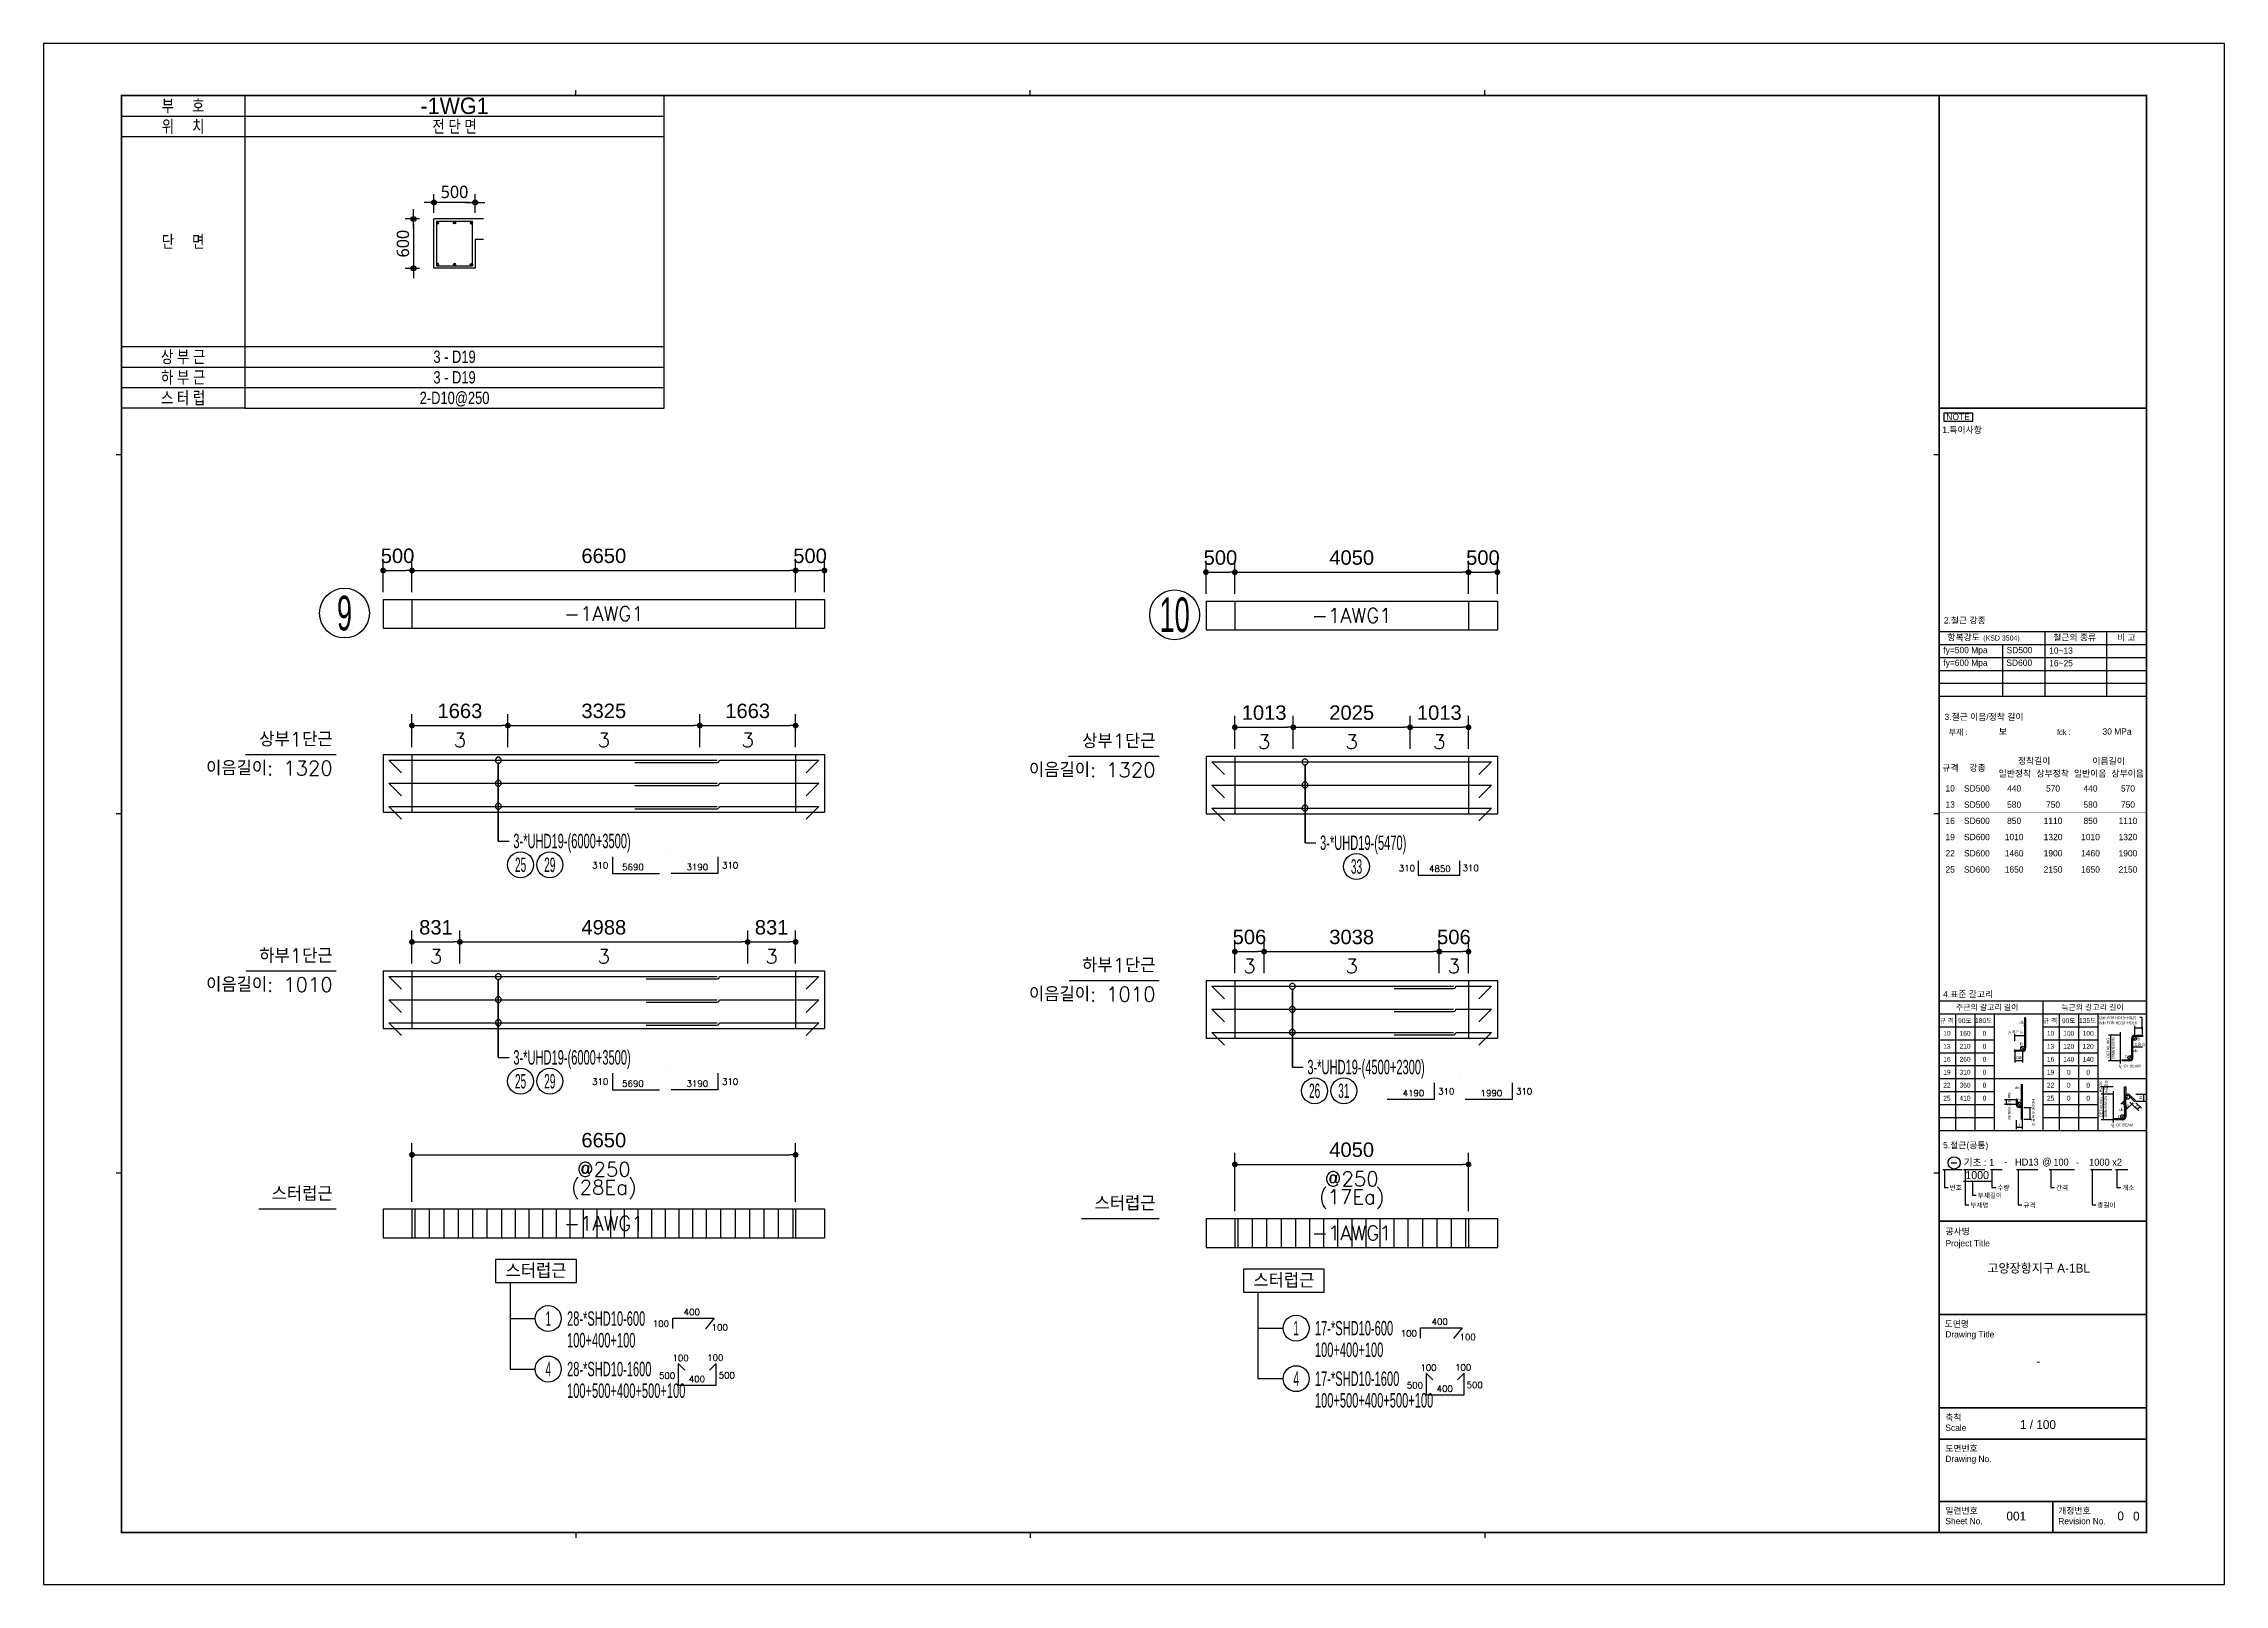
# Model space of a CAD drawing. Header units: millimetres. Extents: x 350420 to 672135, y -312840 to -44390.
# Drawn here: x 618005 to 655805, y -135386 to -108688 of the extents above; entities that cross this region are included whole.
import ezdxf
from ezdxf.enums import TextEntityAlignment as Align

# ---------------------------------------------------------------- set-up
doc = ezdxf.new("R2010")
doc.units = ezdxf.units.MM
doc.header["$LTSCALE"] = 65
doc.layers.get('Defpoints').update_dxf_attribs({"color": 145})
for name, color, linetype in [('00', 7, 'Continuous'), ('AMAC-NO', 5, 'Continuous'), ('BAR', 2, 'Continuous'), ('BAR1', 3, 'Continuous'), ('BARR', 1, 'Continuous'), ('DIM', 7, 'Continuous'), ('LINE', 7, 'Continuous'), ('NAME-B', 6, 'Continuous'), ('RP_DIM', 7, 'Continuous'), ('RP_TAG', 7, 'Continuous'), ('XDIM', 7, 'Continuous'), ('XREBAR', 1, 'Continuous'), ('XSTRUCT', 2, 'Continuous'), ('XTAG', 7, 'Continuous'), ('보', 4, 'Continuous')]:
    doc.layers.add(name, color=color, linetype=linetype)
doc.layers.add('TEXT', color=3, linetype='Continuous', lineweight=9)
doc.styles.add('ARIAL', font='malgun.ttf')
doc.styles.add('HYULL', font='Dotum.ttf')
doc.styles.add('RPWK1', font='arial.ttf', dxfattribs={"bigfont": 'whgtxt.shx'})
doc.styles.add('RPWK2', font='romans.shx', dxfattribs={"bigfont": 'whgtxt.shx'})
doc.styles.get("Standard").update_dxf_attribs({"font": 'arial.ttf'})
doc.styles.add('XRebar', font='Romans.shx', dxfattribs={"bigfont": 'whgtxt.shx'})
doc.styles.add('XRebarSheet', font='Hmkmrhd_0.ttf')
doc.styles.add('돋음', font='Dotum.ttf')
doc.styles.add('맑은고딕', font='malgun.ttf')
doc.dimstyles.new('DIM_30', dxfattribs={"dimscale": 30, "dimtxt": 3, "dimasz": 1.2, "dimexe": 2, "dimexo": 1.5, "dimgap": 1, "dimtad": 1, "dimdec": 0, "dimdsep": 46, "dimtxsty": '맑은고딕', "dimblk1": 'DIMDOT', "dimblk2": 'DIMDOT', "dimsah": 1, "dimcen": 1, "dimdle": 2, "dimclrd": 7, "dimclre": 7, "dimclrt": 3, "dimadec": 0, "dimazin": 0, "dimtfac": 1, "dimtdec": 0, "dimtix": 1, "dimtmove": 2, "dimatfit": 3, "dimldrblk": 'DIMDOT', "dimfxl": 0, "dimtolj": 1, "dimarcsym": 0})
doc.dimstyles.new('NDIM', dxfattribs={"dimtxt": 3, "dimasz": 1.5, "dimexe": 2, "dimexo": 2, "dimgap": 1, "dimtad": 1, "dimdec": 0, "dimdsep": 46, "dimlunit": 6, "dimtxsty": 'ARIAL', "dimblk": 'DOT', "dimcen": 1, "dimclrd": 256, "dimclre": 7, "dimclrt": 3, "dimadec": 0, "dimazin": 0, "dimtfac": 1, "dimtdec": 0, "dimtix": 1, "dimtmove": 2, "dimatfit": 3, "dimldrblk": 'DOT', "dimfxl": 0, "dimtvp": 1, "dimtolj": 1, "dimlwd": -1, "dimlwe": -1, "dimarcsym": 0})
doc.dimstyles.new('XRebarm', dxfattribs={"dimscale": 100, "dimtxt": 2.5, "dimasz": 1, "dimexe": 2, "dimexo": 0, "dimgap": 1.25, "dimtad": 1, "dimdec": 0, "dimzin": 0, "dimdsep": 46, "dimtxsty": 'Standard', "dimblk": 'DOT', "dimcen": 0.09, "dimclrd": 7, "dimclre": 7, "dimclrt": 3, "dimadec": 0, "dimazin": 0, "dimtfac": 1, "dimtdec": 4, "dimtofl": 0, "dimtmove": 0, "dimatfit": 3, "dimfxl": 0, "dimtolj": 1, "dimtzin": 0, "dimarcsym": 0})

msp = doc.modelspace()

# ---------------------------------------------------------------- texts
at = {"layer": 'AMAC-NO', "color": 1, "style": '돋음', "width": 0.6}
for s, p in [('9', (623220, -118555)), ('10', (637609.1, -118585))]:
    msp.add_text(s, height=600, dxfattribs=at).set_placement(p, align=Align.MIDDLE_CENTER)
at = {"layer": 'RP_TAG', "color": 2, "linetype": 'Continuous', "ltscale": 100, "style": 'RPWK2'}
for p in [(627792.8, -123012.4), (627792.8, -126762.4)]:
    msp.add_text('310', height=108.89, dxfattribs=at).set_placement(p, align=Align.BOTTOM_RIGHT)
for s, p in [('5690', (628220.8, -123044.7)), ('5690', (628220.8, -126794.7)), ('400', (629240.8, -130755.1)), ('400', (642204.2, -130921.7)), ('100', (629045.9, -131551.3)), ('100', (629647.7, -131547)), ('400', (629328.9, -131915.3)), ('100', (642009.2, -131717.9)), ('100', (642611, -131713.6)), ('400', (642292.3, -132081.9))]:
    msp.add_text(s, height=108.89, dxfattribs=at).set_placement(p, align=Align.BOTTOM_CENTER)
for s, p in [('3190', (629336.5, -123044.7)), ('4850', (642207.8, -123073.4)), ('3190', (629336.5, -126794.7)), ('4190', (641749.4, -126961.3)), ('1990', (643099.9, -126961.3))]:
    msp.add_text(s, height=108.89, rotation=359.99998, dxfattribs=at).set_placement(p, align=Align.BOTTOM_CENTER)
for p in [(629764.5, -123012.4), (629764.5, -126762.4), (642177.4, -126929), (643527.8, -126929)]:
    msp.add_text('310', height=108.89, rotation=359.99998, dxfattribs=at).set_placement(p, align=Align.BOTTOM_LEFT)
msp.add_text('310', height=108.89, rotation=359.99998, dxfattribs=at).set_placement((641776.2, -122975.7), align=Align.MIDDLE_RIGHT)
msp.add_text('310', height=108.89, rotation=359.99998, dxfattribs=at).set_placement((642600.9, -122973.8), align=Align.MIDDLE_LEFT)
for s, p in [('100', (628844.6, -130870.9)), ('100', (641807.9, -131037.5)), ('500', (628951.4, -131769.7)), ('500', (641914.7, -131936.3))]:
    msp.add_text(s, height=108.89, dxfattribs=at).set_placement(p, align=Align.MIDDLE_RIGHT)
for p in [(629584.4, -130879.9), (642547.7, -131046.4)]:
    msp.add_text('100', height=108.89, dxfattribs=at).set_placement(p, align=Align.TOP_LEFT)
for p in [(629706.9, -131764.7), (642670.3, -131931.3)]:
    msp.add_text('500', height=108.89, dxfattribs=at).set_placement(p, align=Align.MIDDLE_LEFT)
at = {"layer": 'XDIM', "color": 7, "linetype": 'Continuous', "ltscale": 7.6496e-308, "style": 'XRebar'}
for s, p in [('상부1단근', (623015, -120942.5)), ('상부1단근', (637278.3, -120972.5)), ('이음길이: 1320', (623015, -121442.5)), ('이음길이: 1320', (637278.3, -121472.5)), ('하부1단근', (623015, -124692.5)), ('하부1단근', (637278.3, -124859.1)), ('이음길이: 1010', (623015, -125192.5)), ('이음길이: 1010', (637278.3, -125359.1)), ('스터럽근', (623015, -128817.5)), ('스터럽근', (637278.3, -128984.1))]:
    msp.add_text(s, height=250, dxfattribs=at).set_placement(p, align=Align.BOTTOM_RIGHT)
for s, p in [('3', (625221.2, -120630)), ('3', (627715, -120630)), ('3', (630208.8, -120630)), ('3', (639159.6, -120660)), ('3', (640678.3, -120660)), ('3', (642197.1, -120660)), ('3', (624805.6, -124380)), ('3', (627715, -124380)), ('3', (630624.4, -124380)), ('3', (638906.5, -124546.6)), ('3', (640678.3, -124546.6)), ('3', (642450.2, -124546.6)), ('@250', (627715, -128067.5)), ('(28Ea)', (627715, -128380)), ('(17Ea)', (640678.3, -128546.6)), ('@250', (640678.3, -128234.1))]:
    msp.add_text(s, height=250, dxfattribs=at).set_placement(p, align=Align.TOP_CENTER)
at = {"layer": 'XDIM', "color": 3, "linetype": 'Continuous', "ltscale": 7.6496e-308, "style": 'XRebar'}
for p in [(626540, -129955), (639503.3, -130121.6)]:
    msp.add_text('스터럽근', height=250, dxfattribs=at).set_placement(p, align=Align.MIDDLE_CENTER)
at = {"layer": 'XSTRUCT', "color": 2, "linetype": 'Continuous', "ltscale": 7.6496e-308, "style": 'XRebar'}
for p in [(627715, -118567.5), (640678.3, -118597.5), (627715, -129130), (640678.3, -129296.6)]:
    msp.add_text('-1AWG1', height=250, dxfattribs=at).set_placement(p, align=Align.MIDDLE_CENTER)

# ---------------------------------------------------------------- blocks, each defined once
blk = doc.blocks.new('_Dot')
at = {"color": 0, "linetype": 'ByBlock', "lineweight": -2}
blk.add_line((-0.5, 0), (-1, 0), dxfattribs=at)
at = {"color": 0, "linetype": 'ByBlock', "const_width": 0.5}
blk.add_lwpolyline([(-0.25, 0, 1), (0.25, 0, 1)], format="xyb", close=True, dxfattribs=at)
blk = doc.blocks.new('*D1463')
at = {"layer": 'Defpoints', "color": 0, "linetype": 'Continuous', "ltscale": 7.6496e-308, "transparency": 16777216}
for p in [(624390, -117818), (623890, -118192), (624390, -118192)]:
    blk.add_point(p, dxfattribs=at)
at = {"layer": 'XDIM', "color": 7, "linetype": 'Continuous', "lineweight": -2, "ltscale": 7.6496e-308, "transparency": 16777216}
for p, q in [((623890, -118192), (623890, -117618)), ((623990, -117818), (624290, -117818)), ((624390, -118192), (624390, -117618))]:
    blk.add_line(p, q, dxfattribs=at)
at = {"layer": 'XDIM', "color": 7, "linetype": 'Continuous', "lineweight": -2, "ltscale": 7.6496e-308, "transparency": 16777216, "xscale": 100, "yscale": 100, "zscale": 100, "rotation": 180}
blk.add_blockref('_Dot', (623890, -117818), dxfattribs=at)
at = {"layer": 'XDIM', "color": 7, "linetype": 'Continuous', "lineweight": -2, "ltscale": 7.6496e-308, "transparency": 16777216, "xscale": 100, "yscale": 100, "zscale": 100}
blk.add_blockref('_Dot', (624390, -117818), dxfattribs=at)
at = {"layer": 'XDIM', "color": 3, "linetype": 'Continuous', "ltscale": 7.6496e-308, "transparency": 16777216, "insert": (624140, -117565), "char_height": 250, "attachment_point": 5}
blk.add_mtext('\\A1;500', dxfattribs=at)
blk = doc.blocks.new('*D1464')
at = {"layer": 'Defpoints', "color": 0, "linetype": 'Continuous', "ltscale": 7.6496e-308, "transparency": 16777216}
for p in [(631040, -117818), (624390, -118192), (631040, -118192)]:
    blk.add_point(p, dxfattribs=at)
at = {"layer": 'XDIM', "color": 7, "linetype": 'Continuous', "lineweight": -2, "ltscale": 7.6496e-308, "transparency": 16777216}
for p, q in [((624390, -118192), (624390, -117618)), ((624490, -117818), (630940, -117818)), ((631040, -118192), (631040, -117618))]:
    blk.add_line(p, q, dxfattribs=at)
at = {"layer": 'XDIM', "color": 7, "linetype": 'Continuous', "lineweight": -2, "ltscale": 7.6496e-308, "transparency": 16777216, "xscale": 100, "yscale": 100, "zscale": 100, "rotation": 180}
blk.add_blockref('_Dot', (624390, -117818), dxfattribs=at)
at = {"layer": 'XDIM', "color": 7, "linetype": 'Continuous', "lineweight": -2, "ltscale": 7.6496e-308, "transparency": 16777216, "xscale": 100, "yscale": 100, "zscale": 100}
blk.add_blockref('_Dot', (631040, -117818), dxfattribs=at)
at = {"layer": 'XDIM', "color": 3, "linetype": 'Continuous', "ltscale": 7.6496e-308, "transparency": 16777216, "insert": (627715, -117565), "char_height": 250, "attachment_point": 5}
blk.add_mtext('\\A1;6650', dxfattribs=at)
blk = doc.blocks.new('*D1465')
at = {"layer": 'Defpoints', "color": 0, "linetype": 'Continuous', "ltscale": 7.6496e-308, "transparency": 16777216}
for p in [(631540, -117818), (631040, -118192), (631540, -118192)]:
    blk.add_point(p, dxfattribs=at)
at = {"layer": 'XDIM', "color": 7, "linetype": 'Continuous', "lineweight": -2, "ltscale": 7.6496e-308, "transparency": 16777216}
for p, q in [((631040, -118192), (631040, -117618)), ((631140, -117818), (631440, -117818)), ((631540, -118192), (631540, -117618))]:
    blk.add_line(p, q, dxfattribs=at)
at = {"layer": 'XDIM', "color": 7, "linetype": 'Continuous', "lineweight": -2, "ltscale": 7.6496e-308, "transparency": 16777216, "xscale": 100, "yscale": 100, "zscale": 100, "rotation": 180}
blk.add_blockref('_Dot', (631040, -117818), dxfattribs=at)
at = {"layer": 'XDIM', "color": 7, "linetype": 'Continuous', "lineweight": -2, "ltscale": 7.6496e-308, "transparency": 16777216, "xscale": 100, "yscale": 100, "zscale": 100}
blk.add_blockref('_Dot', (631540, -117818), dxfattribs=at)
at = {"layer": 'XDIM', "color": 3, "linetype": 'Continuous', "ltscale": 7.6496e-308, "transparency": 16777216, "insert": (631290, -117565), "char_height": 250, "attachment_point": 5}
blk.add_mtext('\\A1;500', dxfattribs=at)
blk = doc.blocks.new('*D1466')
at = {"layer": 'Defpoints', "color": 0, "linetype": 'Continuous', "ltscale": 7.6496e-308, "transparency": 16777216}
for p in [(626052, -120505), (624390, -120880), (626052, -120880)]:
    blk.add_point(p, dxfattribs=at)
at = {"layer": 'XDIM', "color": 7, "linetype": 'Continuous', "lineweight": -2, "ltscale": 7.6496e-308, "transparency": 16777216}
for p, q in [((624390, -120880), (624390, -120305)), ((624490, -120505), (625952, -120505)), ((626052, -120880), (626052, -120305))]:
    blk.add_line(p, q, dxfattribs=at)
at = {"layer": 'XDIM', "color": 7, "linetype": 'Continuous', "lineweight": -2, "ltscale": 7.6496e-308, "transparency": 16777216, "xscale": 100, "yscale": 100, "zscale": 100, "rotation": 180}
blk.add_blockref('_Dot', (624390, -120505), dxfattribs=at)
at = {"layer": 'XDIM', "color": 7, "linetype": 'Continuous', "lineweight": -2, "ltscale": 7.6496e-308, "transparency": 16777216, "xscale": 100, "yscale": 100, "zscale": 100}
blk.add_blockref('_Dot', (626052, -120505), dxfattribs=at)
at = {"layer": 'XDIM', "color": 3, "linetype": 'Continuous', "ltscale": 7.6496e-308, "transparency": 16777216, "insert": (625221, -120252), "char_height": 250, "attachment_point": 5}
blk.add_mtext('\\A1;1663', dxfattribs=at)
blk = doc.blocks.new('*D1467')
at = {"layer": 'Defpoints', "color": 0, "linetype": 'Continuous', "ltscale": 7.6496e-308, "transparency": 16777216}
for p in [(629378, -120505), (626052, -120880), (629378, -120880)]:
    blk.add_point(p, dxfattribs=at)
at = {"layer": 'XDIM', "color": 7, "linetype": 'Continuous', "lineweight": -2, "ltscale": 7.6496e-308, "transparency": 16777216}
for p, q in [((626052, -120880), (626052, -120305)), ((626152, -120505), (629278, -120505)), ((629378, -120880), (629378, -120305))]:
    blk.add_line(p, q, dxfattribs=at)
at = {"layer": 'XDIM', "color": 7, "linetype": 'Continuous', "lineweight": -2, "ltscale": 7.6496e-308, "transparency": 16777216, "xscale": 100, "yscale": 100, "zscale": 100, "rotation": 180}
blk.add_blockref('_Dot', (626052, -120505), dxfattribs=at)
at = {"layer": 'XDIM', "color": 7, "linetype": 'Continuous', "lineweight": -2, "ltscale": 7.6496e-308, "transparency": 16777216, "xscale": 100, "yscale": 100, "zscale": 100}
blk.add_blockref('_Dot', (629378, -120505), dxfattribs=at)
at = {"layer": 'XDIM', "color": 3, "linetype": 'Continuous', "ltscale": 7.6496e-308, "transparency": 16777216, "insert": (627715, -120252), "char_height": 250, "attachment_point": 5}
blk.add_mtext('\\A1;3325', dxfattribs=at)
blk = doc.blocks.new('*D1468')
at = {"layer": 'Defpoints', "color": 0, "linetype": 'Continuous', "ltscale": 7.6496e-308, "transparency": 16777216}
for p in [(631040, -120505), (629378, -120880), (631040, -120880)]:
    blk.add_point(p, dxfattribs=at)
at = {"layer": 'XDIM', "color": 7, "linetype": 'Continuous', "lineweight": -2, "ltscale": 7.6496e-308, "transparency": 16777216}
for p, q in [((629378, -120880), (629378, -120305)), ((629478, -120505), (630940, -120505)), ((631040, -120880), (631040, -120305))]:
    blk.add_line(p, q, dxfattribs=at)
at = {"layer": 'XDIM', "color": 7, "linetype": 'Continuous', "lineweight": -2, "ltscale": 7.6496e-308, "transparency": 16777216, "xscale": 100, "yscale": 100, "zscale": 100, "rotation": 180}
blk.add_blockref('_Dot', (629378, -120505), dxfattribs=at)
at = {"layer": 'XDIM', "color": 7, "linetype": 'Continuous', "lineweight": -2, "ltscale": 7.6496e-308, "transparency": 16777216, "xscale": 100, "yscale": 100, "zscale": 100}
blk.add_blockref('_Dot', (631040, -120505), dxfattribs=at)
at = {"layer": 'XDIM', "color": 3, "linetype": 'Continuous', "ltscale": 7.6496e-308, "transparency": 16777216, "insert": (630209, -120252), "char_height": 250, "attachment_point": 5}
blk.add_mtext('\\A1;1663', dxfattribs=at)
blk = doc.blocks.new('*D1469')
at = {"layer": 'Defpoints', "color": 0, "linetype": 'Continuous', "ltscale": 7.6496e-308, "transparency": 16777216}
for p in [(625221, -124255), (624390, -124630), (625221, -124630)]:
    blk.add_point(p, dxfattribs=at)
at = {"layer": 'XDIM', "color": 7, "linetype": 'Continuous', "lineweight": -2, "ltscale": 7.6496e-308, "transparency": 16777216}
for p, q in [((624390, -124630), (624390, -124055)), ((624490, -124255), (625121, -124255)), ((625221, -124630), (625221, -124055))]:
    blk.add_line(p, q, dxfattribs=at)
at = {"layer": 'XDIM', "color": 7, "linetype": 'Continuous', "lineweight": -2, "ltscale": 7.6496e-308, "transparency": 16777216, "xscale": 100, "yscale": 100, "zscale": 100, "rotation": 180}
blk.add_blockref('_Dot', (624390, -124255), dxfattribs=at)
at = {"layer": 'XDIM', "color": 7, "linetype": 'Continuous', "lineweight": -2, "ltscale": 7.6496e-308, "transparency": 16777216, "xscale": 100, "yscale": 100, "zscale": 100}
blk.add_blockref('_Dot', (625221, -124255), dxfattribs=at)
at = {"layer": 'XDIM', "color": 3, "linetype": 'Continuous', "ltscale": 7.6496e-308, "transparency": 16777216, "insert": (624806, -124002), "char_height": 250, "attachment_point": 5}
blk.add_mtext('\\A1;831', dxfattribs=at)
blk = doc.blocks.new('*D1470')
at = {"layer": 'Defpoints', "color": 0, "linetype": 'Continuous', "ltscale": 7.6496e-308, "transparency": 16777216}
for p in [(630209, -124255), (625221, -124630), (630209, -124630)]:
    blk.add_point(p, dxfattribs=at)
at = {"layer": 'XDIM', "color": 7, "linetype": 'Continuous', "lineweight": -2, "ltscale": 7.6496e-308, "transparency": 16777216}
for p, q in [((625221, -124630), (625221, -124055)), ((625321, -124255), (630109, -124255)), ((630209, -124630), (630209, -124055))]:
    blk.add_line(p, q, dxfattribs=at)
at = {"layer": 'XDIM', "color": 7, "linetype": 'Continuous', "lineweight": -2, "ltscale": 7.6496e-308, "transparency": 16777216, "xscale": 100, "yscale": 100, "zscale": 100, "rotation": 180}
blk.add_blockref('_Dot', (625221, -124255), dxfattribs=at)
at = {"layer": 'XDIM', "color": 7, "linetype": 'Continuous', "lineweight": -2, "ltscale": 7.6496e-308, "transparency": 16777216, "xscale": 100, "yscale": 100, "zscale": 100}
blk.add_blockref('_Dot', (630209, -124255), dxfattribs=at)
at = {"layer": 'XDIM', "color": 3, "linetype": 'Continuous', "ltscale": 7.6496e-308, "transparency": 16777216, "insert": (627715, -124002), "char_height": 250, "attachment_point": 5}
blk.add_mtext('\\A1;4988', dxfattribs=at)
blk = doc.blocks.new('*D1471')
at = {"layer": 'Defpoints', "color": 0, "linetype": 'Continuous', "ltscale": 7.6496e-308, "transparency": 16777216}
for p in [(631040, -124255), (630209, -124630), (631040, -124630)]:
    blk.add_point(p, dxfattribs=at)
at = {"layer": 'XDIM', "color": 7, "linetype": 'Continuous', "lineweight": -2, "ltscale": 7.6496e-308, "transparency": 16777216}
for p, q in [((630209, -124630), (630209, -124055)), ((630309, -124255), (630940, -124255)), ((631040, -124630), (631040, -124055))]:
    blk.add_line(p, q, dxfattribs=at)
at = {"layer": 'XDIM', "color": 7, "linetype": 'Continuous', "lineweight": -2, "ltscale": 7.6496e-308, "transparency": 16777216, "xscale": 100, "yscale": 100, "zscale": 100, "rotation": 180}
blk.add_blockref('_Dot', (630209, -124255), dxfattribs=at)
at = {"layer": 'XDIM', "color": 7, "linetype": 'Continuous', "lineweight": -2, "ltscale": 7.6496e-308, "transparency": 16777216, "xscale": 100, "yscale": 100, "zscale": 100}
blk.add_blockref('_Dot', (631040, -124255), dxfattribs=at)
at = {"layer": 'XDIM', "color": 3, "linetype": 'Continuous', "ltscale": 7.6496e-308, "transparency": 16777216, "insert": (630624, -124002), "char_height": 250, "attachment_point": 5}
blk.add_mtext('\\A1;831', dxfattribs=at)
blk = doc.blocks.new('*D1472')
at = {"layer": 'Defpoints', "color": 0, "linetype": 'Continuous', "ltscale": 7.6496e-308, "transparency": 16777216}
for p in [(631040, -127942), (624390, -128755), (631040, -128755)]:
    blk.add_point(p, dxfattribs=at)
at = {"layer": 'XDIM', "color": 7, "linetype": 'Continuous', "lineweight": -2, "ltscale": 7.6496e-308, "transparency": 16777216}
for p, q in [((624390, -128755), (624390, -127742)), ((631040, -128755), (631040, -127742)), ((624490, -127942), (630940, -127942))]:
    blk.add_line(p, q, dxfattribs=at)
at = {"layer": 'XDIM', "color": 7, "linetype": 'Continuous', "lineweight": -2, "ltscale": 7.6496e-308, "transparency": 16777216, "xscale": 100, "yscale": 100, "zscale": 100, "rotation": 180}
blk.add_blockref('_Dot', (624390, -127942), dxfattribs=at)
at = {"layer": 'XDIM', "color": 7, "linetype": 'Continuous', "lineweight": -2, "ltscale": 7.6496e-308, "transparency": 16777216, "xscale": 100, "yscale": 100, "zscale": 100}
blk.add_blockref('_Dot', (631040, -127942), dxfattribs=at)
at = {"layer": 'XDIM', "color": 3, "linetype": 'Continuous', "ltscale": 7.6496e-308, "transparency": 16777216, "insert": (627715, -127690), "char_height": 250, "attachment_point": 5}
blk.add_mtext('\\A1;6650', dxfattribs=at)
blk = doc.blocks.new('*D1474')
at = {"layer": 'Defpoints', "color": 0, "linetype": 'Continuous', "ltscale": 7.6496e-308, "transparency": 16777216}
for p in [(638653, -117848), (638153, -118222), (638653, -118222)]:
    blk.add_point(p, dxfattribs=at)
at = {"layer": 'XDIM', "color": 7, "linetype": 'Continuous', "lineweight": -2, "ltscale": 7.6496e-308, "transparency": 16777216}
for p, q in [((638153, -118222), (638153, -117648)), ((638253, -117848), (638553, -117848)), ((638653, -118222), (638653, -117648))]:
    blk.add_line(p, q, dxfattribs=at)
at = {"layer": 'XDIM', "color": 7, "linetype": 'Continuous', "lineweight": -2, "ltscale": 7.6496e-308, "transparency": 16777216, "xscale": 100, "yscale": 100, "zscale": 100, "rotation": 180}
blk.add_blockref('_Dot', (638153, -117848), dxfattribs=at)
at = {"layer": 'XDIM', "color": 7, "linetype": 'Continuous', "lineweight": -2, "ltscale": 7.6496e-308, "transparency": 16777216, "xscale": 100, "yscale": 100, "zscale": 100}
blk.add_blockref('_Dot', (638653, -117848), dxfattribs=at)
at = {"layer": 'XDIM', "color": 3, "linetype": 'Continuous', "ltscale": 7.6496e-308, "transparency": 16777216, "insert": (638403, -117595), "char_height": 250, "attachment_point": 5}
blk.add_mtext('\\A1;500', dxfattribs=at)
blk = doc.blocks.new('*D1475')
at = {"layer": 'Defpoints', "color": 0, "linetype": 'Continuous', "ltscale": 7.6496e-308, "transparency": 16777216}
for p in [(642703, -117848), (638653, -118222), (642703, -118222)]:
    blk.add_point(p, dxfattribs=at)
at = {"layer": 'XDIM', "color": 7, "linetype": 'Continuous', "lineweight": -2, "ltscale": 7.6496e-308, "transparency": 16777216}
for p, q in [((638653, -118222), (638653, -117648)), ((638753, -117848), (642603, -117848)), ((642703, -118222), (642703, -117648))]:
    blk.add_line(p, q, dxfattribs=at)
at = {"layer": 'XDIM', "color": 7, "linetype": 'Continuous', "lineweight": -2, "ltscale": 7.6496e-308, "transparency": 16777216, "xscale": 100, "yscale": 100, "zscale": 100, "rotation": 180}
blk.add_blockref('_Dot', (638653, -117848), dxfattribs=at)
at = {"layer": 'XDIM', "color": 7, "linetype": 'Continuous', "lineweight": -2, "ltscale": 7.6496e-308, "transparency": 16777216, "xscale": 100, "yscale": 100, "zscale": 100}
blk.add_blockref('_Dot', (642703, -117848), dxfattribs=at)
at = {"layer": 'XDIM', "color": 3, "linetype": 'Continuous', "ltscale": 7.6496e-308, "transparency": 16777216, "insert": (640678, -117595), "char_height": 250, "attachment_point": 5}
blk.add_mtext('\\A1;4050', dxfattribs=at)
blk = doc.blocks.new('*D1476')
at = {"layer": 'Defpoints', "color": 0, "linetype": 'Continuous', "ltscale": 7.6496e-308, "transparency": 16777216}
for p in [(643203, -117848), (642703, -118222), (643203, -118222)]:
    blk.add_point(p, dxfattribs=at)
at = {"layer": 'XDIM', "color": 7, "linetype": 'Continuous', "lineweight": -2, "ltscale": 7.6496e-308, "transparency": 16777216}
for p, q in [((642703, -118222), (642703, -117648)), ((642803, -117848), (643103, -117848)), ((643203, -118222), (643203, -117648))]:
    blk.add_line(p, q, dxfattribs=at)
at = {"layer": 'XDIM', "color": 7, "linetype": 'Continuous', "lineweight": -2, "ltscale": 7.6496e-308, "transparency": 16777216, "xscale": 100, "yscale": 100, "zscale": 100, "rotation": 180}
blk.add_blockref('_Dot', (642703, -117848), dxfattribs=at)
at = {"layer": 'XDIM', "color": 7, "linetype": 'Continuous', "lineweight": -2, "ltscale": 7.6496e-308, "transparency": 16777216, "xscale": 100, "yscale": 100, "zscale": 100}
blk.add_blockref('_Dot', (643203, -117848), dxfattribs=at)
at = {"layer": 'XDIM', "color": 3, "linetype": 'Continuous', "ltscale": 7.6496e-308, "transparency": 16777216, "insert": (642953, -117595), "char_height": 250, "attachment_point": 5}
blk.add_mtext('\\A1;500', dxfattribs=at)
blk = doc.blocks.new('*D1477')
at = {"layer": 'Defpoints', "color": 0, "linetype": 'Continuous', "ltscale": 7.6496e-308, "transparency": 16777216}
for p in [(639666, -120535), (638653, -120910), (639666, -120910)]:
    blk.add_point(p, dxfattribs=at)
at = {"layer": 'XDIM', "color": 7, "linetype": 'Continuous', "lineweight": -2, "ltscale": 7.6496e-308, "transparency": 16777216}
for p, q in [((638653, -120910), (638653, -120335)), ((638753, -120535), (639566, -120535)), ((639666, -120910), (639666, -120335))]:
    blk.add_line(p, q, dxfattribs=at)
at = {"layer": 'XDIM', "color": 7, "linetype": 'Continuous', "lineweight": -2, "ltscale": 7.6496e-308, "transparency": 16777216, "xscale": 100, "yscale": 100, "zscale": 100, "rotation": 180}
blk.add_blockref('_Dot', (638653, -120535), dxfattribs=at)
at = {"layer": 'XDIM', "color": 7, "linetype": 'Continuous', "lineweight": -2, "ltscale": 7.6496e-308, "transparency": 16777216, "xscale": 100, "yscale": 100, "zscale": 100}
blk.add_blockref('_Dot', (639666, -120535), dxfattribs=at)
at = {"layer": 'XDIM', "color": 3, "linetype": 'Continuous', "ltscale": 7.6496e-308, "transparency": 16777216, "insert": (639160, -120282), "char_height": 250, "attachment_point": 5}
blk.add_mtext('\\A1;1013', dxfattribs=at)
blk = doc.blocks.new('*D1478')
at = {"layer": 'Defpoints', "color": 0, "linetype": 'Continuous', "ltscale": 7.6496e-308, "transparency": 16777216}
for p in [(641691, -120535), (639666, -120910), (641691, -120910)]:
    blk.add_point(p, dxfattribs=at)
at = {"layer": 'XDIM', "color": 7, "linetype": 'Continuous', "lineweight": -2, "ltscale": 7.6496e-308, "transparency": 16777216}
for p, q in [((639666, -120910), (639666, -120335)), ((639766, -120535), (641591, -120535)), ((641691, -120910), (641691, -120335))]:
    blk.add_line(p, q, dxfattribs=at)
at = {"layer": 'XDIM', "color": 7, "linetype": 'Continuous', "lineweight": -2, "ltscale": 7.6496e-308, "transparency": 16777216, "xscale": 100, "yscale": 100, "zscale": 100, "rotation": 180}
blk.add_blockref('_Dot', (639666, -120535), dxfattribs=at)
at = {"layer": 'XDIM', "color": 7, "linetype": 'Continuous', "lineweight": -2, "ltscale": 7.6496e-308, "transparency": 16777216, "xscale": 100, "yscale": 100, "zscale": 100}
blk.add_blockref('_Dot', (641691, -120535), dxfattribs=at)
at = {"layer": 'XDIM', "color": 3, "linetype": 'Continuous', "ltscale": 7.6496e-308, "transparency": 16777216, "insert": (640678, -120282), "char_height": 250, "attachment_point": 5}
blk.add_mtext('\\A1;2025', dxfattribs=at)
blk = doc.blocks.new('*D1479')
at = {"layer": 'Defpoints', "color": 0, "linetype": 'Continuous', "ltscale": 7.6496e-308, "transparency": 16777216}
for p in [(642703, -120535), (641691, -120910), (642703, -120910)]:
    blk.add_point(p, dxfattribs=at)
at = {"layer": 'XDIM', "color": 7, "linetype": 'Continuous', "lineweight": -2, "ltscale": 7.6496e-308, "transparency": 16777216}
for p, q in [((641691, -120910), (641691, -120335)), ((641791, -120535), (642603, -120535)), ((642703, -120910), (642703, -120335))]:
    blk.add_line(p, q, dxfattribs=at)
at = {"layer": 'XDIM', "color": 7, "linetype": 'Continuous', "lineweight": -2, "ltscale": 7.6496e-308, "transparency": 16777216, "xscale": 100, "yscale": 100, "zscale": 100, "rotation": 180}
blk.add_blockref('_Dot', (641691, -120535), dxfattribs=at)
at = {"layer": 'XDIM', "color": 7, "linetype": 'Continuous', "lineweight": -2, "ltscale": 7.6496e-308, "transparency": 16777216, "xscale": 100, "yscale": 100, "zscale": 100}
blk.add_blockref('_Dot', (642703, -120535), dxfattribs=at)
at = {"layer": 'XDIM', "color": 3, "linetype": 'Continuous', "ltscale": 7.6496e-308, "transparency": 16777216, "insert": (642197, -120282), "char_height": 250, "attachment_point": 5}
blk.add_mtext('\\A1;1013', dxfattribs=at)
blk = doc.blocks.new('*D1480')
at = {"layer": 'Defpoints', "color": 0, "linetype": 'Continuous', "ltscale": 7.6496e-308, "transparency": 16777216}
for p in [(639160, -124422), (638653, -124797), (639160, -124797)]:
    blk.add_point(p, dxfattribs=at)
at = {"layer": 'XDIM', "color": 7, "linetype": 'Continuous', "lineweight": -2, "ltscale": 7.6496e-308, "transparency": 16777216}
for p, q in [((638653, -124797), (638653, -124222)), ((639160, -124797), (639160, -124222)), ((638753, -124422), (639060, -124422))]:
    blk.add_line(p, q, dxfattribs=at)
at = {"layer": 'XDIM', "color": 7, "linetype": 'Continuous', "lineweight": -2, "ltscale": 7.6496e-308, "transparency": 16777216, "xscale": 100, "yscale": 100, "zscale": 100, "rotation": 180}
blk.add_blockref('_Dot', (638653, -124422), dxfattribs=at)
at = {"layer": 'XDIM', "color": 7, "linetype": 'Continuous', "lineweight": -2, "ltscale": 7.6496e-308, "transparency": 16777216, "xscale": 100, "yscale": 100, "zscale": 100}
blk.add_blockref('_Dot', (639160, -124422), dxfattribs=at)
at = {"layer": 'XDIM', "color": 3, "linetype": 'Continuous', "ltscale": 7.6496e-308, "transparency": 16777216, "insert": (638906, -124169), "char_height": 250, "attachment_point": 5}
blk.add_mtext('\\A1;506', dxfattribs=at)
blk = doc.blocks.new('*D1481')
at = {"layer": 'Defpoints', "color": 0, "linetype": 'Continuous', "ltscale": 7.6496e-308, "transparency": 16777216}
for p in [(642197, -124422), (639160, -124797), (642197, -124797)]:
    blk.add_point(p, dxfattribs=at)
at = {"layer": 'XDIM', "color": 7, "linetype": 'Continuous', "lineweight": -2, "ltscale": 7.6496e-308, "transparency": 16777216}
for p, q in [((639160, -124797), (639160, -124222)), ((642197, -124797), (642197, -124222)), ((639260, -124422), (642097, -124422))]:
    blk.add_line(p, q, dxfattribs=at)
at = {"layer": 'XDIM', "color": 7, "linetype": 'Continuous', "lineweight": -2, "ltscale": 7.6496e-308, "transparency": 16777216, "xscale": 100, "yscale": 100, "zscale": 100, "rotation": 180}
blk.add_blockref('_Dot', (639160, -124422), dxfattribs=at)
at = {"layer": 'XDIM', "color": 7, "linetype": 'Continuous', "lineweight": -2, "ltscale": 7.6496e-308, "transparency": 16777216, "xscale": 100, "yscale": 100, "zscale": 100}
blk.add_blockref('_Dot', (642197, -124422), dxfattribs=at)
at = {"layer": 'XDIM', "color": 3, "linetype": 'Continuous', "ltscale": 7.6496e-308, "transparency": 16777216, "insert": (640678, -124169), "char_height": 250, "attachment_point": 5}
blk.add_mtext('\\A1;3038', dxfattribs=at)
blk = doc.blocks.new('*D1482')
at = {"layer": 'Defpoints', "color": 0, "linetype": 'Continuous', "ltscale": 7.6496e-308, "transparency": 16777216}
for p in [(642703, -124422), (642197, -124797), (642703, -124797)]:
    blk.add_point(p, dxfattribs=at)
at = {"layer": 'XDIM', "color": 7, "linetype": 'Continuous', "lineweight": -2, "ltscale": 7.6496e-308, "transparency": 16777216}
for p, q in [((642197, -124797), (642197, -124222)), ((642703, -124797), (642703, -124222)), ((642297, -124422), (642603, -124422))]:
    blk.add_line(p, q, dxfattribs=at)
at = {"layer": 'XDIM', "color": 7, "linetype": 'Continuous', "lineweight": -2, "ltscale": 7.6496e-308, "transparency": 16777216, "xscale": 100, "yscale": 100, "zscale": 100, "rotation": 180}
blk.add_blockref('_Dot', (642197, -124422), dxfattribs=at)
at = {"layer": 'XDIM', "color": 7, "linetype": 'Continuous', "lineweight": -2, "ltscale": 7.6496e-308, "transparency": 16777216, "xscale": 100, "yscale": 100, "zscale": 100}
blk.add_blockref('_Dot', (642703, -124422), dxfattribs=at)
at = {"layer": 'XDIM', "color": 3, "linetype": 'Continuous', "ltscale": 7.6496e-308, "transparency": 16777216, "insert": (642450, -124169), "char_height": 250, "attachment_point": 5}
blk.add_mtext('\\A1;506', dxfattribs=at)
blk = doc.blocks.new('*D1483')
at = {"layer": 'Defpoints', "color": 0, "linetype": 'Continuous', "ltscale": 7.6496e-308, "transparency": 16777216}
for p in [(642703, -128109), (638653, -128922), (642703, -128922)]:
    blk.add_point(p, dxfattribs=at)
at = {"layer": 'XDIM', "color": 7, "linetype": 'Continuous', "lineweight": -2, "ltscale": 7.6496e-308, "transparency": 16777216}
for p, q in [((638653, -128922), (638653, -127909)), ((638753, -128109), (642603, -128109)), ((642703, -128922), (642703, -127909))]:
    blk.add_line(p, q, dxfattribs=at)
at = {"layer": 'XDIM', "color": 7, "linetype": 'Continuous', "lineweight": -2, "ltscale": 7.6496e-308, "transparency": 16777216, "xscale": 100, "yscale": 100, "zscale": 100, "rotation": 180}
blk.add_blockref('_Dot', (638653, -128109), dxfattribs=at)
at = {"layer": 'XDIM', "color": 7, "linetype": 'Continuous', "lineweight": -2, "ltscale": 7.6496e-308, "transparency": 16777216, "xscale": 100, "yscale": 100, "zscale": 100}
blk.add_blockref('_Dot', (642703, -128109), dxfattribs=at)
at = {"layer": 'XDIM', "color": 3, "linetype": 'Continuous', "ltscale": 7.6496e-308, "transparency": 16777216, "insert": (640678, -127856), "char_height": 250, "attachment_point": 5}
blk.add_mtext('\\A1;4050', dxfattribs=at)
blk = doc.blocks.new('BAR')
at = {"layer": 'BARR'}
h = blk.add_hatch(color=256, dxfattribs=at)
edge = h.paths.add_edge_path()
edge.add_arc((0, 0), 15, 0, 360)
blk.add_circle((0, 0), 15, dxfattribs=at)
blk = doc.blocks.new('DIMDOT')
at = {"layer": 'DIM', "linetype": 'Continuous'}
blk.add_line((-2, 0), (2, 0), dxfattribs=at)
for radius in [0.5, 0.25]:
    blk.add_circle((0, 0), radius, dxfattribs=at)
blk = doc.blocks.new('*D347')
at = {"layer": 'Defpoints', "color": 0, "transparency": 16777216}
for p in [(104330, -17199), (104330, -17399), (104830, -17399)]:
    blk.add_point(p, dxfattribs=at)
at = {"layer": 'DIM', "color": 7, "lineweight": -2, "transparency": 16777216}
for p, q in [((104330, -17324), (104330, -17099)), ((104770, -17199), (104390, -17199)), ((104830, -17324), (104830, -17099))]:
    blk.add_line(p, q, dxfattribs=at)
at = {"layer": 'DIM', "color": 7, "lineweight": -2, "transparency": 16777216, "xscale": 60, "yscale": 60, "zscale": 60, "rotation": 180}
blk.add_blockref('DIMDOT', (104330, -17199), dxfattribs=at)
at = {"layer": 'DIM', "color": 7, "lineweight": -2, "transparency": 16777216, "xscale": 60, "yscale": 60, "zscale": 60}
blk.add_blockref('DIMDOT', (104830, -17199), dxfattribs=at)
at = {"layer": 'DIM', "color": 3, "transparency": 16777216, "insert": (104580, -17071), "char_height": 150, "attachment_point": 5, "style": '맑은고딕'}
blk.add_mtext('\\A1;500', dxfattribs=at)
blk = doc.blocks.new('*D348')
at = {"layer": 'Defpoints', "color": 0, "transparency": 16777216}
for p in [(104230, -17399), (104080, -17999), (104230, -17999)]:
    blk.add_point(p, dxfattribs=at)
at = {"layer": 'DIM', "color": 7, "lineweight": -2, "transparency": 16777216}
for p, q in [((104155, -17399), (103980, -17399)), ((104080, -17459), (104080, -17939)), ((104155, -17999), (103980, -17999))]:
    blk.add_line(p, q, dxfattribs=at)
at = {"layer": 'DIM', "color": 7, "lineweight": -2, "transparency": 16777216, "xscale": 60, "yscale": 60, "zscale": 60}
for p, rotation in [((104080, -17399), 90), ((104080, -17999), 270)]:
    blk.add_blockref('DIMDOT', p, dxfattribs=dict(at, rotation=rotation))
at = {"layer": 'DIM', "color": 3, "transparency": 16777216, "insert": (103953, -17699), "char_height": 150, "attachment_point": 5, "rotation": 90, "style": '맑은고딕'}
blk.add_mtext('\\A1;600', dxfattribs=at)
blk = doc.blocks.new('*D7')
at = {"color": 7, "transparency": 16777216}
for p, q in [((80432, 20451), (80432, 20463)), ((80477, 20451), (80477, 20463))]:
    blk.add_line(p, q, dxfattribs=at)
at = {"transparency": 16777216}
blk.add_line((80433, 20461), (80475, 20461), dxfattribs=at)
at = {"layer": 'Defpoints', "color": 0, "transparency": 16777216}
for p in [(80432, 20449), (80477, 20461), (80477, 20449)]:
    blk.add_point(p, dxfattribs=at)
at = {"transparency": 16777216, "xscale": 1.5, "yscale": 1.5, "zscale": 1.5, "rotation": 180}
blk.add_blockref('_Dot', (80432, 20461), dxfattribs=at)
at = {"transparency": 16777216, "xscale": 1.5, "yscale": 1.5, "zscale": 1.5}
blk.add_blockref('_Dot', (80477, 20461), dxfattribs=at)
blk = doc.blocks.new('*D8')
at = {"color": 7, "transparency": 16777216}
for p, q in [((76172, 19024), (76172, 19045)), ((76217, 19024), (76217, 19045))]:
    blk.add_line(p, q, dxfattribs=at)
at = {"transparency": 16777216}
blk.add_line((76215, 19043), (76174, 19043), dxfattribs=at)
at = {"layer": 'Defpoints', "color": 0, "transparency": 16777216}
for p in [(76172, 19043), (76172, 19022), (76217, 19022)]:
    blk.add_point(p, dxfattribs=at)
at = {"transparency": 16777216, "xscale": 1.5, "yscale": 1.5, "zscale": 1.5, "rotation": 180}
blk.add_blockref('_Dot', (76172, 19043), dxfattribs=at)
at = {"transparency": 16777216, "xscale": 1.5, "yscale": 1.5, "zscale": 1.5}
blk.add_blockref('_Dot', (76217, 19043), dxfattribs=at)
blk = doc.blocks.new('*D9')
at = {"transparency": 16777216}
blk.add_line((80158, 18181), (80199, 18181), dxfattribs=at)
at = {"layer": 'Defpoints', "color": 0, "transparency": 16777216}
for p in [(80156, 18181), (80201, 18181), (80201, 18181)]:
    blk.add_point(p, dxfattribs=at)
at = {"transparency": 16777216, "xscale": 1.5, "yscale": 1.5, "zscale": 1.5, "rotation": 180}
blk.add_blockref('_Dot', (80156, 18181), dxfattribs=at)
at = {"transparency": 16777216, "xscale": 1.5, "yscale": 1.5, "zscale": 1.5}
blk.add_blockref('_Dot', (80201, 18181), dxfattribs=at)
blk = doc.blocks.new('A$C229967B0')
at = {"layer": 'LINE'}
for p, q in [((-750, 0), (750, 0)), ((-750, -3800), (-750, 0)), ((750, 0), (750, -3800)), ((-750, -500), (750, -500)), ((-750, -3050), (750, -3050)), ((750, -3800), (-750, -3800))]:
    blk.add_line(p, q, dxfattribs=at)
at = {"layer": 'LINE', "color": 4}
for p, q in [((-750, -250), (750, -250)), ((-750, -3300), (750, -3300)), ((-750, -3550), (750, -3550))]:
    blk.add_line(p, q, dxfattribs=at)
at = {"layer": 'TEXT', "style": '돋음', "width": 0.8}
for s, p in [('부     호', (0, -125)), ('위     치', (0, -375)), ('단     면', (0, -1775)), ('상 부 근', (0, -3175)), ('하 부 근', (0, -3425)), ('스 터 럽', (0, -3675))]:
    blk.add_text(s, height=150, dxfattribs=at).set_placement(p, align=Align.MIDDLE_CENTER)
blk = doc.blocks.new('*U1732', base_point=(626528.5, -130780))
at = {"layer": 'RP_TAG', "color": 0, "linetype": 'Continuous', "ltscale": 100}
blk.add_circle((626752.5, -130780), 225, dxfattribs=at)
at = {"layer": 'RP_TAG', "color": 0, "linetype": 'Continuous', "ltscale": 100, "style": 'RPWK1', "width": 0.5}
blk.add_text('1', height=250, dxfattribs=at).set_placement((626752.5, -130780), align=Align.MIDDLE_CENTER)
at = {"layer": 'RP_TAG', "color": 0, "linetype": 'Continuous', "ltscale": 100, "style": 'RPWK1', "width": 0.55}
for s, p in [('28-*SHD10-600', (627077.5, -130780)), ('100+400+100', (627077.5, -131155))]:
    blk.add_text(s, height=250, dxfattribs=at).set_placement(p, align=Align.MIDDLE_LEFT)
blk = doc.blocks.new('*U1733', base_point=(639491.8333, -130946.58))
at = {"layer": 'RP_TAG', "color": 0, "linetype": 'Continuous', "ltscale": 100}
blk.add_circle((639715.8333, -130946.58), 225, dxfattribs=at)
at = {"layer": 'RP_TAG', "color": 0, "linetype": 'Continuous', "ltscale": 100, "style": 'RPWK1', "width": 0.5}
blk.add_text('1', height=250, dxfattribs=at).set_placement((639715.8333, -130946.58), align=Align.MIDDLE_CENTER)
at = {"layer": 'RP_TAG', "color": 0, "linetype": 'Continuous', "ltscale": 100, "style": 'RPWK1', "width": 0.55}
for s, p in [('17-*SHD10-600', (640040.8333, -130946.58)), ('100+400+100', (640040.8333, -131321.58))]:
    blk.add_text(s, height=250, dxfattribs=at).set_placement(p, align=Align.MIDDLE_LEFT)
blk = doc.blocks.new('*U1764', base_point=(626528.5, -131655))
at = {"layer": 'RP_TAG', "color": 0, "linetype": 'Continuous', "ltscale": 100}
blk.add_circle((626752.5, -131655), 225, dxfattribs=at)
at = {"layer": 'RP_TAG', "color": 0, "linetype": 'Continuous', "ltscale": 100, "style": 'RPWK1', "width": 0.5}
blk.add_text('4', height=250, dxfattribs=at).set_placement((626752.5, -131655), align=Align.MIDDLE_CENTER)
at = {"layer": 'RP_TAG', "color": 0, "linetype": 'Continuous', "ltscale": 100, "style": 'RPWK1', "width": 0.55}
for s, p in [('28-*SHD10-1600', (627077.5, -131655)), ('100+500+400+500+100', (627077.5, -132030))]:
    blk.add_text(s, height=250, dxfattribs=at).set_placement(p, align=Align.MIDDLE_LEFT)
blk = doc.blocks.new('*U1765', base_point=(639491.8333, -131821.58))
at = {"layer": 'RP_TAG', "color": 0, "linetype": 'Continuous', "ltscale": 100}
blk.add_circle((639715.8333, -131821.58), 225, dxfattribs=at)
at = {"layer": 'RP_TAG', "color": 0, "linetype": 'Continuous', "ltscale": 100, "style": 'RPWK1', "width": 0.5}
blk.add_text('4', height=250, dxfattribs=at).set_placement((639715.8333, -131821.58), align=Align.MIDDLE_CENTER)
at = {"layer": 'RP_TAG', "color": 0, "linetype": 'Continuous', "ltscale": 100, "style": 'RPWK1', "width": 0.55}
for s, p in [('17-*SHD10-1600', (640040.8333, -131821.58)), ('100+500+400+500+100', (640040.8333, -132196.58))]:
    blk.add_text(s, height=250, dxfattribs=at).set_placement(p, align=Align.MIDDLE_LEFT)
blk = doc.blocks.new('*U1810', base_point=(626085.5834, -122505))
at = {"layer": 'RP_TAG', "color": 0, "linetype": 'Continuous', "ltscale": 100}
for centre in [(626272.0834, -122917.5), (626778.3334, -122917.5)]:
    blk.add_circle(centre, 225, dxfattribs=at)
at = {"layer": 'RP_TAG', "color": 0, "linetype": 'Continuous', "ltscale": 100, "style": 'RPWK1', "width": 0.55}
blk.add_text('3-*UHD19-(6000+3500)', height=250, dxfattribs=at).set_placement((626147.0834, -122505), align=Align.MIDDLE_LEFT)
at = {"layer": 'RP_TAG', "color": 0, "linetype": 'Continuous', "ltscale": 100, "style": 'RPWK1', "width": 0.5}
for s, p in [('25', (626272.0834, -122917.5)), ('29', (626778.3334, -122917.5))]:
    blk.add_text(s, height=250, dxfattribs=at).set_placement(p, align=Align.MIDDLE_CENTER)
blk = doc.blocks.new('*U1811', base_point=(626085.5834, -126255))
at = {"layer": 'RP_TAG', "color": 0, "linetype": 'Continuous', "ltscale": 100}
for centre in [(626272.0834, -126667.5), (626778.3334, -126667.5)]:
    blk.add_circle(centre, 225, dxfattribs=at)
at = {"layer": 'RP_TAG', "color": 0, "linetype": 'Continuous', "ltscale": 100, "style": 'RPWK1', "width": 0.55}
blk.add_text('3-*UHD19-(6000+3500)', height=250, dxfattribs=at).set_placement((626147.0834, -126255), align=Align.MIDDLE_LEFT)
at = {"layer": 'RP_TAG', "color": 0, "linetype": 'Continuous', "ltscale": 100, "style": 'RPWK1', "width": 0.5}
for s, p in [('25', (626272.0834, -126667.5)), ('29', (626778.3334, -126667.5))]:
    blk.add_text(s, height=250, dxfattribs=at).set_placement(p, align=Align.MIDDLE_CENTER)
blk = doc.blocks.new('*U1812', base_point=(639848.9167, -126421.58))
at = {"layer": 'RP_TAG', "color": 0, "linetype": 'Continuous', "ltscale": 100}
for centre in [(640035.4167, -126834.08), (640541.6667, -126834.08)]:
    blk.add_circle(centre, 225, dxfattribs=at)
at = {"layer": 'RP_TAG', "color": 0, "linetype": 'Continuous', "ltscale": 100, "style": 'RPWK1', "width": 0.55}
blk.add_text('3-*UHD19-(4500+2300)', height=250, dxfattribs=at).set_placement((639910.4167, -126421.58), align=Align.MIDDLE_LEFT)
at = {"layer": 'RP_TAG', "color": 0, "linetype": 'Continuous', "ltscale": 100, "style": 'RPWK1', "width": 0.5}
for s, p in [('26', (640035.4167, -126834.08)), ('31', (640541.6667, -126834.08))]:
    blk.add_text(s, height=250, dxfattribs=at).set_placement(p, align=Align.MIDDLE_CENTER)
blk = doc.blocks.new('*U1815', base_point=(640068.9167, -122535))
at = {"layer": 'RP_TAG', "color": 0, "linetype": 'Continuous', "ltscale": 100}
blk.add_circle((640761.6667, -122947.5), 225, dxfattribs=at)
at = {"layer": 'RP_TAG', "color": 0, "linetype": 'Continuous', "ltscale": 100, "style": 'RPWK1', "width": 0.55}
blk.add_text('3-*UHD19-(5470)', height=250, dxfattribs=at).set_placement((640130.4167, -122535), align=Align.MIDDLE_LEFT)
at = {"layer": 'RP_TAG', "color": 0, "linetype": 'Continuous', "ltscale": 100, "style": 'RPWK1', "width": 0.5}
blk.add_text('33', height=250, dxfattribs=at).set_placement((640761.6667, -122947.5), align=Align.MIDDLE_CENTER)
blk = doc.blocks.new('-1WG1')
at = {"layer": 'BAR1'}
blk.add_lwpolyline([(2330, 1730), (2770, 1730), (2770, 2270), (2330, 2270)], close=True, dxfattribs=at)
at = {"layer": 'LINE', "color": 4}
for p, q in [((0, 3550), (5100, 3550)), ((0, 500), (5100, 500)), ((0, 250), (5100, 250))]:
    blk.add_line(p, q, dxfattribs=at)
at = {"layer": 'LINE'}
for p, q in [((0, 3300), (5100, 3300)), ((0, 750), (5100, 750))]:
    blk.add_line(p, q, dxfattribs=at)
blk.add_lwpolyline([(0, 3800), (0, 0), (5100, 0), (5100, 3800)], close=True, dxfattribs=at)
at = {"layer": '보'}
blk.add_line((2900, 2300), (2300, 2300), dxfattribs=at)
blk.add_lwpolyline([(2900, 2050), (2800, 2050), (2800, 1700), (2300, 1700), (2300, 2050), (2300, 2300)], dxfattribs=at)
at = {"layer": 'BAR', "xscale": -1, "rotation": 180}
for p in [(2344.5, 2255.5), (2344.5, 1744.5), (2550, 1744.5)]:
    blk.add_blockref('BAR', p, dxfattribs=at)
at = {"layer": 'BAR'}
blk.add_blockref('BAR', (2550, 2255.5), dxfattribs=at)
at = {"layer": 'BAR', "xscale": -1}
blk.add_blockref('BAR', (2755.5, 2255.5), dxfattribs=at)
at = {"layer": 'BAR', "rotation": 180.0000000000014}
blk.add_blockref('BAR', (2755.5, 1744.5), dxfattribs=at)
at = {"layer": 'TEXT', "color": 6, "style": '돋음'}
blk.add_text('-1WG1', height=200, dxfattribs=at).set_placement((2550, 3675), align=Align.MIDDLE_CENTER)
at = {"layer": 'TEXT', "style": '돋음', "width": 0.8}
for s, p in [('전 단 면', (2550, 3425)), ('3 - D19', (2550, 625)), ('3 - D19', (2550, 375)), ('2-D10@250', (2550, 125))]:
    blk.add_text(s, height=150, dxfattribs=at).set_placement(p, align=Align.MIDDLE_CENTER)
at = {"layer": 'DIM'}
for base, p1, p2, angle, picture, middle in [((2300, 2500), (2800, 2300), (2300, 2300), 180, '*D347', (2550, 2627.5)), ((2050, 1700), (2200, 2300), (2200, 1700), 270, '*D348', (1922.5, 2000))]:
    dim = blk.add_linear_dim(base=base, p1=p1, p2=p2, angle=angle, dimstyle='DIM_30', override={"dimscale": 50}, dxfattribs=at)
    dim.commit()
    dim.dimension.update_dxf_attribs({"geometry": picture, "text_midpoint": middle, "insert": (-102030.2, 19698.5)})
blk = doc.blocks.new('dhs_sheet2e')
h = blk.add_hatch(color=256)
edge = h.paths.add_edge_path()
edge.add_line((76299, 21797), (76299, 20646.2))
edge.add_arc((76224.2, 20646.2), 74.7, -90, 0, ccw=False)
edge.add_line((76224.2, 20571.5), (75925.3, 20571.5))
edge.add_arc((75925.3, 20549.1), 22.4, 90, 270)
edge.add_line((75925.3, 20526.7), (76224.2, 20526.7))
edge.add_arc((76224.2, 20646.2), 119.6, 270, 360)
edge.add_line((76343.8, 20646.2), (76343.8, 21797))
edge.add_arc((76321.4, 21797), 22.4, 0, 180)
blk.add_hatch(color=256).paths.add_polyline_path([(80850.3, 21144.3), (80551.4, 21144.3, 0.4142136), (80431.9, 21024.7), (80431.9, 20621.2), (80431.9, 20277.5, -0.4142136), (80357.1, 20202.7), (80058.2, 20202.7), (80058.2, 20157.9), (80357.1, 20157.9, 0.4142136), (80476.7, 20277.5), (80476.7, 20621.2), (80476.7, 21024.7, -0.4142136), (80551.4, 21099.4), (80850.3, 21099.4)])
h = blk.add_hatch(color=256)
h.paths.add_polyline_path([(76216.8, 18481.2, -0.2277351), (76172, 18387.9), (76172, 17913.3, 1), (76216.8, 17913.3)])
h.paths.add_polyline_path([(76216.8, 19258.4, 1), (76172, 19258.4), (76172, 18481.2, -0.1833618), (76153.2, 18431.7, -0.6790836), (76150.1, 18423.9, -0.2067221), (76146.9, 18425.3, -0.6466922), (76022.6, 18481.2), (76022.6, 18660.6, 1), (75977.7, 18660.6), (75977.7, 18481.2, 1), (76216.8, 18481.2)])
h.paths.add_polyline_path([(76153.2, 18431.7, -0.0300135), (76146.9, 18425.3, 0.2067221), (76150.1, 18423.9, 0.6790836)], flags=17)
h = blk.add_hatch(color=256)
h.paths.add_polyline_path([(80200.9, 19160.1), (80156.1, 19160.1), (80156.1, 18756.6, -0.2277351), (80200.9, 18850)])
h.paths.add_polyline_path([(80156.1, 18756.6), (80156.1, 18353.1), (80156.1, 18009.4, -0.4142136), (80081.4, 17934.7), (79782.5, 17934.7), (79782.5, 17889.8), (80081.4, 17889.8, 0.4142136), (80200.9, 18009.4), (80200.9, 18353.1), (80200.9, 18756.6, -0.6681786), (80328.5, 18809.5), (80539.9, 18598.1), (80571.6, 18629.8), (80360.2, 18841.2, 0.6681786)])
at = {"color": 7}
for p, q in [((20500.6, 57331.7), (20500.6, 57531.5)), ((38004.8, 57331.7), (38004.8, 57531.5)), ((55508.9, 57331.7), (55508.9, 57531.5)), ((2996.4, 43498.2), (2796.7, 43498.2)), ((73013.1, 43498.2), (72813.3, 43498.2)), ((73013.1, 36694), (81003.6, 36694)), ((73013.1, 36194.6), (81003.6, 36194.6)), ((75452.6, 36194.6), (75452.6, 34197)), ((77085.8, 36694), (77085.8, 34197)), ((79453.7, 36694), (79453.7, 34197)), ((73013.1, 35695.2), (81003.6, 35695.2)), ((73013.1, 35195.8), (81003.6, 35195.8)), ((73013.1, 34696.4), (81003.6, 34696.4)), ((73013.1, 34197), (81003.6, 34197)), ((2996.4, 29664.7), (2796.7, 29664.7)), ((73013.1, 29664.7), (72813.3, 29664.7)), ((76343.8, 20916), (76343.8, 21141.7)), ((79996, 21144.3), (79533, 21144.3)), ((80551.4, 21191.6), (80551.4, 21507.4)), ((80850.3, 21191.6), (80850.3, 21435)), ((80431.9, 20947.5), (80431.9, 20685.3)), ((79996, 20157.9), (79533, 20157.9)), ((75953.1, 18660.6), (75532.2, 18660.6)), ((75953.1, 18481.2), (75532.2, 18481.2)), ((79720.2, 19160.1), (79257.5, 19160.1)), ((79720.2, 18876.2), (79257.5, 18876.2)), ((79720.2, 18876.2), (79257.5, 18876.2)), ((80273.9, 18754.9), (80011.4, 18492.3)), ((80485.3, 18543.5), (80222.7, 18281)), ((80591.1, 18876.2), (80958.3, 18876.2)), ((80591.1, 18607.2), (80958.3, 18607.2)), ((80594.5, 18543.5), (80804.2, 18333.8)), ((75977.7, 17876.9), (75977.7, 17530.5)), ((76216.8, 17876.9), (76216.8, 17530.5)), ((76270.6, 18361.7), (76562.3, 18361.7)), ((76270.6, 17913.3), (76562.3, 17913.3)), ((79720.2, 17885.5), (79257.5, 17885.5)), ((80488.8, 18437.8), (80698.5, 18228.1)), ((73477.6, 16230.5), (73697, 16230.5)), ((2996.4, 15831.2), (2796.7, 15831.2)), ((73013.1, 15831.2), (72813.3, 15831.2)), ((20500.6, 1997.6), (20500.6, 1797.9)), ((38004.8, 1997.6), (38004.8, 1797.9)), ((55508.9, 1997.6), (55508.9, 1797.9))]:
    blk.add_line(p, q, dxfattribs=at)
at = {"color": 7, "ltscale": 2}
for p, q in [((73013.1, 22471.6), (81003.6, 22471.6)), ((73013.1, 21972.2), (81003.6, 21972.2)), ((73637.3, 21972.2), (73637.3, 17477.6)), ((74386.4, 21972.2), (74386.4, 17477.6)), ((75135.6, 21972.2), (75135.6, 17477.6)), ((77008.3, 22471.6), (77008.3, 17477.6)), ((77632.6, 21972.2), (77632.6, 17477.6)), ((78381.7, 21972.2), (78381.7, 17477.6)), ((79130.8, 21972.2), (79130.8, 17477.6)), ((73013.1, 21472.8), (75135.6, 21472.8)), ((77008.3, 21472.8), (79130.8, 21472.8)), ((75135.6, 19475.2), (77008.3, 19475.2)), ((79130.8, 19475.2), (81003.6, 19475.2)), ((73013.1, 17477.6), (81003.6, 17477.6))]:
    blk.add_line(p, q, dxfattribs=at)
at = {"color": 1}
for p, q in [((75925.3, 20916), (75925.3, 21199.6)), ((75926.8, 21139.7), (76342.3, 21139.7)), ((76299, 21501), (76299, 21548.4)), ((76342.3, 21546.4), (76300.5, 21546.4)), ((76343.8, 21501), (76343.8, 21548.4)), ((75925.3, 20500.1), (75925.3, 20098.9)), ((76224.2, 20500.1), (76224.2, 20098.9)), ((76222.7, 20158.9), (75926.8, 20158.9))]:
    blk.add_line(p, q, dxfattribs=at)
for p, q in [((76299, 21797), (76299, 20646.2)), ((76343.8, 21797), (76343.8, 20646.2)), ((79607.9, 21142.4), (79607.9, 20159.8)), ((80431.9, 20277.5), (80431.9, 21024.7)), ((80476.7, 20277.5), (80476.7, 21024.7)), ((80498.6, 20971.9), (80604.3, 21077.5)), ((80551.4, 21144.3), (80850.3, 21144.3)), ((80850.3, 21099.4), (80551.4, 21099.4)), ((80553.3, 21432.5), (80848.4, 21432.5)), ((80742.8, 21835.3), (80817.5, 21835.3)), ((80817.5, 21835.3), (80817.5, 21432.5)), ((80850.3, 21144.3), (80850.3, 21099.4)), ((75925.3, 20571.5), (76224.2, 20571.5)), ((76224.2, 20526.7), (75925.3, 20526.7)), ((76277.1, 20593.4), (76171.4, 20699.1)), ((80058.2, 20202.7), (80357.1, 20202.7)), ((80058.2, 20157.9), (80058.2, 20202.7)), ((80304.3, 20224.6), (80410, 20330.3)), ((80835.3, 20687.8), (80431.9, 20687.8)), ((80357.1, 20157.9), (80058.2, 20157.9)), ((75592.1, 18659.1), (75592.1, 18482.7)), ((75977.7, 18660.6), (75977.7, 18481.2)), ((76022.6, 18660.6), (76022.6, 18481.2)), ((76150.1, 18428.4), (76044.4, 18534.1)), ((76172, 19258.4), (76172, 18481.2)), ((76216.8, 19258.4), (76216.8, 18481.2)), ((79332.2, 19158.3), (79332.2, 18878.1)), ((79332.2, 18874.3), (79332.2, 17887.4)), ((80065.6, 18544), (80274.3, 18335.3)), ((80156.1, 18353.1), (80156.1, 18756.6)), ((80200.9, 18353.1), (80200.9, 18756.6)), ((80328.5, 18809.5), (80539.9, 18598.1)), ((80357.7, 18568.9), (80698.5, 18228.1)), ((80360.2, 18841.2), (80571.6, 18629.8)), ((80539.9, 18598.1), (80571.6, 18629.8)), ((80883.4, 18874.3), (80883.4, 18609.1)), ((76502.4, 18360.2), (76502.4, 17914.8)), ((79782.5, 17889.8), (79782.5, 17934.7)), ((79782.5, 17934.7), (80081.4, 17934.7)), ((80081.4, 17889.8), (79782.5, 17889.8)), ((80028.6, 17956.6), (80134.2, 18062.2)), ((80156.1, 18353.1), (80156.1, 18009.4)), ((80200.9, 18353.1), (80200.9, 18009.4)), ((80749.9, 18385.4), (80646.9, 18282.4)), ((76215.3, 17590.4), (75979.2, 17590.4))]:
    blk.add_line(p, q)
at = {"linetype": 'Continuous'}
for p, q in [((79998.5, 20053.3), (79998.5, 21263.8)), ((79722.7, 17785.2), (79722.7, 18995.8))]:
    blk.add_line(p, q, dxfattribs=at)
at = {"color": 4}
for p, q in [((76216.8, 18481.2), (76216.8, 17913.3)), ((80156.1, 19160.1), (80200.9, 19160.1)), ((80156.1, 18756.6), (80156.1, 19160.1)), ((80200.9, 19160.1), (80200.9, 18850)), ((76172, 18387.9), (76172, 17913.3))]:
    blk.add_line(p, q, dxfattribs=at)
at = {"color": 1, "ltscale": 2}
for p, q in [((73160.8, 15979.6), (73897.2, 15979.6)), ((73217.3, 15979.6), (73217.3, 15288.3)), ((73955, 15979.6), (74769.1, 15979.6)), ((74011.5, 15979.6), (74011.5, 14611.4)), ((74992, 15979.6), (75438.1, 15979.6)), ((75048.5, 15979.6), (75048.5, 15288.3)), ((75998.4, 15979.6), (76812.5, 15979.6)), ((76054.9, 15979.6), (76054.9, 14611.4)), ((77253.2, 15979.6), (78222.3, 15979.6)), ((77309.7, 15979.6), (77309.7, 15288.3)), ((78846.9, 15979.6), (79661, 15979.6)), ((78903.4, 15979.6), (78903.4, 14611.4)), ((79804.8, 15979.6), (80281.2, 15979.6)), ((79861.3, 15979.6), (79861.3, 15288.3)), ((73217.3, 15288.3), (73361.3, 15288.3)), ((73955, 15525.5), (75020.4, 15525.5)), ((74296, 15525.5), (74296, 14991.1)), ((75048.5, 15288.3), (75192.5, 15288.3)), ((77309.7, 15288.3), (77453.7, 15288.3)), ((79861.3, 15288.3), (80005.3, 15288.3)), ((74011.5, 14611.4), (74155.5, 14611.4)), ((74296, 14991.1), (74440, 14991.1)), ((76054.9, 14611.4), (76198.9, 14611.4)), ((78903.4, 14611.4), (79047.4, 14611.4))]:
    blk.add_line(p, q, dxfattribs=at)
at = {"color": 30}
for p, q in [((73013.1, 6791.9), (81003.6, 6791.9)), ((73013.1, 5593.3), (81003.6, 5593.3)), ((73013.1, 3196.2), (81003.6, 3196.2))]:
    blk.add_line(p, q, dxfattribs=at)
at = {"color": 7}
for points in [[(84000, 0), (84000, 59329.4), (0, 59329.4), (0, 0)], [(73208.2, 45108.5), (74292.8, 45108.5), (74292.8, 44775), (73208.2, 44775)]]:
    blk.add_lwpolyline(points, close=True, dxfattribs=at)
at = {"color": 30, "const_width": 64.9}
blk.add_lwpolyline([(81003.6, 57331.7), (2996.4, 57331.7), (2996.4, 1997.6), (81003.6, 1997.6)], close=True, dxfattribs=at)
at = {"color": 30}
for points, const_width in [([(73013.1, 1997.6), (73013.1, 57331.7)], 64.9), ([(73013.1, 45291.6), (81003.6, 45291.6)], 64.9), ([(73013.1, 37482.7), (81003.6, 37482.7)], 1.25), ([(73013.1, 13983.4), (81003.6, 13983.4)], 64.9), ([(73013.1, 10387.6), (81003.6, 10387.6)], 64.9), ([(73013.1, 6791.9), (81003.6, 6791.9)], 64.9), ([(73013.1, 5593.3), (81003.6, 5593.3)], 64.9), ([(73013.1, 3196.2), (81003.6, 3196.2)], 64.9), ([(77390.2, 1997.6), (77390.2, 3196.2)], 64.9)]:
    blk.add_lwpolyline(points, dxfattribs=dict(at, const_width=const_width))
at = {"ltscale": 2, "const_width": 1.25}
for points in [[(73013.1, 36694), (73013.1, 34197)], [(81003.6, 36694), (81003.6, 34197)], [(73013.1, 33114.4), (73013.1, 32518)], [(81003.6, 32518), (81003.6, 33114.4)], [(73013.1, 31595.4), (73013.1, 23480)], [(81003.6, 23480), (81003.6, 31595.4)]]:
    blk.add_lwpolyline(points, dxfattribs=at)
at = {"color": 7, "const_width": 1.25}
for points in [[(73013.1, 33114.4), (81003.6, 33114.4)], [(75010.7, 32518), (75010.7, 33114.4)], [(77008.3, 33114.4), (77008.3, 32518)], [(79005.9, 32518), (79005.9, 33114.4)], [(73013.1, 32518), (81003.6, 32518)], [(73013.1, 31920), (81003.6, 31920)], [(73839.2, 31920), (73839.2, 23480)], [(75231.7, 31920), (75231.7, 23480)], [(78117.6, 31920), (78117.6, 23480)], [(75231.7, 31445.6), (81003.6, 31445.6)], [(76674.7, 31445.6), (76674.7, 23480)], [(79560.6, 31445.6), (79560.6, 23480)], [(73013.1, 30971.1), (81003.6, 30971.1)], [(73013.1, 30346.9), (81003.6, 30346.9)], [(73013.1, 29722.6), (81003.6, 29722.6)], [(73013.1, 29098.3), (81003.6, 29098.3)], [(73013.1, 28474.1), (81003.6, 28474.1)], [(73013.1, 27849.8), (81003.6, 27849.8)], [(73013.1, 27225.6), (81003.6, 27225.6)], [(73013.1, 26601.3), (81003.6, 26601.3)], [(73013.1, 25977.1), (81003.6, 25977.1)], [(73013.1, 25352.8), (81003.6, 25352.8)], [(73013.1, 24728.5), (81003.6, 24728.5)], [(73013.1, 24104.3), (81003.6, 24104.3)], [(73013.1, 23480), (81003.6, 23480)]]:
    blk.add_lwpolyline(points, dxfattribs=at)
at = {"color": 7, "ltscale": 2, "const_width": 1.25}
blk.add_lwpolyline([(77008.3, 32518), (77008.3, 33114.4)], dxfattribs=at)
at = {"color": 1, "ltscale": 2, "const_width": 1.87}
for points in [[(79725.1, 2916.8), (79725.1, 2355), (80286.9, 2355), (80286.9, 2916.8), (79725.1, 2916.8)], [(80321.3, 2916.8), (80321.3, 2355), (80883.1, 2355), (80883.1, 2916.8), (80321.3, 2916.8)]]:
    blk.add_lwpolyline(points, dxfattribs=at)
for centre, radius in [((80551.4, 21024.7), 74.7), ((80604.3, 21077.5), 4.48), ((80817.5, 21432.5), 22.4), ((80817.5, 21432.5), 11.2), ((76171.4, 20699.1), 4.48), ((76277.1, 20593.4), 4.48), ((80357.1, 20277.5), 74.7), ((80304.3, 20224.6), 4.48), ((80410, 20330.3), 4.48), ((80498.6, 20971.9), 4.48), ((76044.4, 18534.1), 4.48), ((80275.7, 18756.6), 74.7), ((76150.1, 18428.4), 4.48), ((80081.4, 18009.4), 74.7), ((80028.6, 17956.6), 4.48), ((80134.2, 18062.2), 4.48)]:
    blk.add_circle(centre, radius)
at = {"color": 4}
for centre in [(76224.2, 20646.2), (76097.3, 18481.2)]:
    blk.add_circle(centre, 74.7, dxfattribs=at)
at = {"color": 7, "linetype": 'Continuous'}
blk.add_circle((73588.4, 16228.7), 234.1, dxfattribs=at).dxf.unprotected_set("ltscale", 0)
for centre, radius, start, end in [((76321.4, 21797), 22.4, 0, 180), ((80551.4, 21024.7), 119.6, 90, 180), ((80551.4, 21024.7), 74.7, 90, 180), ((75925.3, 20549.1), 22.4, 90, 270), ((76224.2, 20646.2), 119.6, 270, 0), ((76224.2, 20646.2), 74.7, 270, 0), ((80357.1, 20277.5), 74.7, 270, 0), ((80357.1, 20277.5), 119.6, 270, 0), ((76000.1, 18660.6), 22.4, 0, 180), ((76097.3, 18481.2), 119.6, 180, 0), ((76097.3, 18481.2), 74.7, 180, 0), ((80275.7, 18756.6), 119.6, 45, 180), ((80081.4, 18009.4), 119.6, 270, 0), ((80081.4, 18009.4), 74.7, 270, 0)]:
    blk.add_arc(centre, radius, start, end)
at = {"color": 4}
blk.add_arc((76194.4, 17913.3), 22.4, 180, 0, dxfattribs=at)
at = {"color": 1, "rotation": 180}
for p, xscale, yscale, zscale in [((75925.3, 21139.7), 11.98573127229489, 11.98573127229489, 11.98573127229489), ((76299, 21546.4), 1.5, 1.5, 1.5), ((75925.3, 20158.9), 11.98573127229489, 11.98573127229489, 11.98573127229489)]:
    blk.add_blockref('_Dot', p, dxfattribs=dict(at, xscale=xscale, yscale=yscale, zscale=zscale))
at = {"color": 1}
for p, xscale, yscale, zscale in [((76343.8, 21546.4), 1.5, 1.5, 1.5), ((76343.8, 21139.7), 1.498216409036861, 1.498216409036861, 1.498216409036861), ((76224.2, 20158.9), 11.98573127229489, 11.98573127229489, 11.98573127229489)]:
    blk.add_blockref('_Dot', p, dxfattribs=dict(at, xscale=xscale, yscale=yscale, zscale=zscale))
for p, xscale, yscale, zscale, rotation in [((79607.9, 21144.3), 14.98216409036861, 14.98216409036861, 14.98216409036861, 90), ((80551.4, 21432.5), 14.98216409036861, 14.98216409036861, 14.98216409036861, 180), ((79607.9, 20157.9), 14.98216409036861, 14.98216409036861, 14.98216409036861, 270), ((80431.9, 20687.8), 14.98216409036861, 14.98216409036861, 14.98216409036861, 180), ((75592.1, 18660.6), 11.98573127229489, 11.98573127229489, 11.98573127229489, 90), ((75592.1, 18481.2), 11.98573127229489, 11.98573127229489, 11.98573127229489, 270), ((79332.2, 19160.1), 14.98216409036861, 14.98216409036861, 14.98216409036861, 90), ((79332.2, 18876.2), 14.98216409036861, 14.98216409036861, 14.98216409036861, 90), ((79332.2, 18876.2), 1.872770511296076, 1.872770511296076, 1.872770511296076, 270), ((80064, 18545), 14.98216409036862, 14.98216409036862, 14.98216409036862, 135.0000000000825), ((80883.4, 18876.2), 14.98216409036861, 14.98216409036861, 14.98216409036861, 90), ((80883.4, 18607.2), 14.98216409036861, 14.98216409036861, 14.98216409036861, 270), ((76502.4, 18361.7), 11.98573127229489, 11.98573127229489, 11.98573127229489, 90), ((76502.4, 17913.3), 11.98573127229489, 11.98573127229489, 11.98573127229489, 270), ((79332.2, 17885.5), 14.98216409036861, 14.98216409036861, 14.98216409036861, 270), ((80275.7, 18333.9), 14.98216409036862, 14.98216409036862, 14.98216409036862, 315.0000000000825), ((80645.5, 18281.1), 14.98216409036861, 14.98216409036861, 14.98216409036861, 225.0000000002524), ((80751.2, 18386.8), 14.98216409036861, 14.98216409036861, 14.98216409036861, 45.00000000025245), ((75977.7, 17590.4), 11.98573127229489, 11.98573127229489, 11.98573127229489, 180)]:
    blk.add_blockref('_Dot', p, dxfattribs=dict(xscale=xscale, yscale=yscale, zscale=zscale, rotation=rotation))
for p, xscale, yscale, zscale in [((80850.3, 21432.5), 1.872770511296076, 1.872770511296076, 1.872770511296076), ((80850.3, 20687.8), 14.98216409036861, 14.98216409036861, 14.98216409036861), ((76216.8, 17590.4), 11.98573127229489, 11.98573127229489, 11.98573127229489)]:
    blk.add_blockref('_Dot', p, dxfattribs=dict(xscale=xscale, yscale=yscale, zscale=zscale))
at = {"color": 7, "style": 'XRebarSheet'}
for s, height, p in [('1.특이사항', 242.71, (73135.9, 44335.3)), ('NOTE', 242.71, (73292, 44833.7)), ('2.철근 강종', 242.71, (73193, 37000.1)), ('3.철근 이음/정착 길이', 242.711, (73219.2, 33284.8)), ('4.표준 갈고리', 242.71, (73168.2, 22602.8)), ('5.철근(공통)', 242.71, (73167, 16788))]:
    blk.add_text(s, height=height, dxfattribs=at).set_placement(p)
at = {"color": 3}
for s, height, style, p in [('항복강도', 242.71, 'XRebarSheet', (73329, 36346.4)), ('(KSD 3504)', 194.17, 'XRebarSheet', (74714.3, 36344.3)), ('철근의 종류', 242.71, 'XRebarSheet', (77406.6, 36345.3)), ('비 고', 242.71, 'XRebarSheet', (79864.2, 36338.4)), ('부재 :', 220, 'XRebarSheet', (73378.9, 32707.9)), ('fck :', 220, 'XRebarSheet', (77546.2, 32707.9)), ('규격', 242.71, 'XRebarSheet', (73138.4, 31320.7)), ('강종', 242.71, 'XRebarSheet', (74182, 31320.7)), ('주근의 갈고리 길이', 217.47, 'XRebarSheet', (73661.6, 22115.7)), ('늑근의 갈고리 길이', 217.47, 'XRebarSheet', (77716.4, 22111.4)), ('규 격', 184.85, 'XRebarSheet', (73024.7, 21609.3)), ('90도', 184.85, 'XRebarSheet', (73743.9, 21612.7)), ('180도', 184.85, 'XRebarSheet', (74396.5, 21618.3)), ('규 격', 184.85, 'XRebarSheet', (77015.8, 21609.3)), ('90도', 184.85, 'XRebarSheet', (77741.9, 21610.8)), ('135도', 184.85, 'XRebarSheet', (78402.8, 21618.5)), ('기초 : 1', 271.84, 'HYULL', (73958.2, 16112.5)), ('-', 271.8, 'HYULL', (75524.6, 16143.6)), ('HD13', 271.84, 'HYULL', (75937.6, 16126.4)), ('@', 271.8, 'HYULL', (76981.9, 16143.6)), ('100', 271.84, 'HYULL', (77410.5, 16124.9)), ('-', 271.8, 'HYULL', (78283.3, 16120.3)), ('1000 x2', 271.84, 'HYULL', (78789.8, 16118.6)), ('번호', 181.22, 'XRebarSheet', (73421.4, 15184.8)), ('수량', 181.22, 'XRebarSheet', (75252.6, 15184.8)), ('간격', 181.22, 'XRebarSheet', (77513.8, 15184.8)), ('개소', 181.22, 'XRebarSheet', (80065.4, 15184.8)), ('부재명', 181.22, 'XRebarSheet', (74215.6, 14507.8)), ('부재길이', 181.22, 'XRebarSheet', (74500.1, 14887.6)), ('규격', 181.22, 'XRebarSheet', (76259, 14507.8)), ('총길이', 181.22, 'XRebarSheet', (79107.5, 14507.8))]:
    blk.add_text(s, height=height, dxfattribs=dict(at, style=style)).set_placement(p)
for s, height, style, p in [('12db FOR HD19~HD25', 104.875, 'ARIAL', (79128.8, 21763.4)), ('A 혹은 G', 104.88, 'HYULL', (75682.6, 21210.1)), ('db', 104.88, 'HYULL', (76110.6, 21591.3)), ('6db FOR HD10~HD16', 104.875, 'HYULL', (79181.1, 21570.1)), ('D', 104.9, 'HYULL', (80656, 20944.7)), ('12db', 104.88, 'HYULL', (75877.3, 20236.3)), ('D', 104.9, 'HYULL', (76121.8, 20758.8)), ('D', 104.9, 'HYULL', (80177.8, 20262.8)), ('A 혹은 G', 104.88, 'HYULL', (80384, 20740.7)), ('db', 104.88, 'HYULL', (80494.6, 20497.1)), ('C  OF BEAM', 104.88, 'HYULL', (79933.3, 19912.7)), ('L', 104.9, 'HYULL', (79978.2, 19870.3)), ('db', 104.88, 'HYULL', (75947.2, 19073.7)), ('J', 104.9, 'HYULL', (76052.4, 17620.3)), ('C  OF BEAM', 104.88, 'HYULL', (79646.6, 17640.3)), ('L', 104.9, 'HYULL', (79691.4, 17597.9)), ('D', 104.9, 'HYULL', (79902.1, 17964.6)), ('db', 104.88, 'HYULL', (79955.9, 18229.1))]:
    blk.add_text(s, height=height, dxfattribs=dict(style=style)).set_placement(p)
at = {"style": 'HYULL'}
for s, height, rotation, p in [('DIMENSION', 104.88, 90, (79773.2, 20238.9)), ('DETAILING', 104.88, 90, (79572.8, 20283)), ('HOOK', 104.88, 90, (79280.6, 18949.8)), ('A혹은G', 104.88, 90, (79503.2, 18925.5)), ('4db 혹은 MIN.60', 104.875, 270, (75662.8, 18959.9)), ('D', 104.9, 270, (76045.4, 18676.8)), ('HOOK A 혹은 G', 104.875, 270, (76588.8, 18683)), ('DETAILING', 104.88, 90, (79297.1, 18001.8)), ('DIMENSION', 104.88, 90, (79475.3, 17979.8)), ('H', 104.9, 90, (80828.6, 18696.9))]:
    blk.add_text(s, height=height, rotation=rotation, dxfattribs=at).set_placement(p)
at = {"style": 'HYULL', "width": 0.8}
for s, height, rotation, p in [('6db', 104.88, 315, (80113.5, 18528.3)), ('D', 104.9, 45, (80638.1, 18324.3))]:
    blk.add_text(s, height=height, rotation=rotation, dxfattribs=at).set_placement(p)
at = {"color": 3, "linetype": 'Continuous', "style": 'HYULL'}
e = blk.add_text('1000', height=312.13, dxfattribs=at)
e.set_placement((74023.5, 15760.5), align=Align.MIDDLE_LEFT)
e.dxf.unprotected_set("ltscale", 0)
at = {"color": 7, "style": 'XRebarSheet'}
for s, height, p in [('공사명', 241.63, (73259, 13591.6)), ('Project Title', 241.632, (73259, 13135.1)), ('도면명', 241.63, (73225, 10028.1)), ('Drawing Title', 241.632, (73252.8, 9628.5)), ('Scale', 241.63, (73252.8, 6032.8)), ('축척', 241.63, (73252.8, 6432.3)), ('도면번호', 241.63, (73252.8, 5233.8)), ('Drawing No.', 241.632, (73252.8, 4834.2)), ('Sheet No.', 241.63, (73252.8, 2437.1)), ('일련번호', 241.63, (73252.8, 2836.6)), ('개정번호', 241.63, (77602.3, 2836.6)), ('Revision No.', 241.632, (77602.3, 2437.1))]:
    blk.add_text(s, height=height, dxfattribs=at).set_placement(p, align=Align.MIDDLE_LEFT)
for base, p1, p2, picture, middle in [((80476.7, 20461.4), (80431.9, 20449.3), (80476.7, 20449.3), '*D7', (80454.3, 20461.4)), ((76172, 19043.3), (76216.8, 19021.8), (76172, 19021.8), '*D8', (76194.4, 19043.3)), ((80200.9, 18181.3), (80156.1, 18181.3), (80200.9, 18181.3), '*D9', (80178.5, 18181.3))]:
    dim = blk.add_linear_dim(base=base, p1=p1, p2=p2, text=' ', dimstyle='NDIM')
    dim.commit()
    dim.dimension.update_dxf_attribs({"geometry": picture, "text_midpoint": middle})
blk = doc.blocks.new('DFHDHBSD')
at = {"color": 7, "ltscale": 2}
for p, q in [((36507, 10487), (37568, 10487)), ((36507, 10237), (37568, 10237)), ((38504, 10487), (39565, 10487)), ((38504, 10237), (39565, 10237)), ((36507, 9987), (37568, 9987)), ((36507, 9738), (37568, 9738)), ((38504, 9987), (39565, 9987)), ((38504, 9738), (39565, 9738)), ((36507, 9488), (37568, 9488)), ((38504, 9488), (39565, 9488)), ((36507, 9238), (37568, 9238)), ((36507, 8988), (37568, 8988)), ((38504, 9238), (39565, 9238)), ((38504, 8988), (39565, 8988))]:
    blk.add_line(p, q, dxfattribs=at)
at = {"color": 255, "xscale": 0.5, "yscale": 0.5, "zscale": 0.5}
blk.add_blockref('dhs_sheet2e', (0, 0), dxfattribs=at)
at = {"color": 3, "style": 'XRebarSheet'}
for s, height, p in [('fy=500 Mpa', 121.4, (36587, 17928)), ('fy=600 Mpa', 121.4, (36587, 17684)), ('SD600', 121.4, (37801, 17684)), ('SD500', 121.4, (37805, 17928)), ('10~13', 121.4, (38626, 17917)), ('16~25', 121.4, (38626, 17676)), ('보', 121, (37656, 16360)), ('30 MPa', 121.4, (39653, 16360)), ('001', 169.9, (37802, 1230))]:
    blk.add_text(s, height=height, dxfattribs=at).set_placement(p)
for s, height, p in [('일반정착', 121.4, (37965, 15612)), ('정착길이', 121.4, (38336, 15856)), ('상부정착', 121.4, (38693, 15612)), ('일반이음', 121.4, (39415, 15612)), ('이음길이', 121.4, (39770, 15852)), ('상부이음', 121.4, (40137, 15612)), ('10', 121.4, (36719, 15326)), ('SD500', 121.4, (37234, 15325)), ('440', 121.4, (37951, 15325)), ('570', 121.4, (38700, 15325)), ('440', 121.4, (39422, 15325)), ('570', 121.4, (40143, 15325)), ('13', 121.4, (36719, 15014)), ('16', 121.4, (36719, 14701)), ('SD500', 121.4, (37234, 15013)), ('SD600', 121.4, (37234, 14701)), ('580', 121.4, (37951, 15013)), ('850', 121.4, (37951, 14701)), ('1110', 121.4, (38700, 14701)), ('750', 121.4, (38700, 15013)), ('580', 121.4, (39422, 15013)), ('850', 121.4, (39422, 14701)), ('1110', 121.4, (40143, 14701)), ('750', 121.4, (40143, 15013)), ('19', 121.4, (36719, 14389)), ('SD600', 121.4, (37234, 14389)), ('1010', 121.4, (37951, 14389)), ('1320', 121.4, (38700, 14389)), ('1010', 121.4, (39422, 14389)), ('1320', 121.4, (40143, 14389)), ('22', 121.4, (36719, 14077)), ('SD600', 121.4, (37234, 14076)), ('1460', 121.4, (37951, 14076)), ('1900', 121.4, (38700, 14076)), ('1460', 121.4, (39422, 14076)), ('1900', 121.4, (40143, 14076)), ('25', 121.4, (36719, 13765)), ('SD600', 121.4, (37234, 13764)), ('1650', 121.4, (37951, 13764)), ('2150', 121.4, (38700, 13764)), ('1650', 121.4, (39422, 13764)), ('2150', 121.4, (40143, 13764)), ('10', 92.4, (36656, 10609)), ('160', 92.4, (37005, 10610)), ('0', 92.4, (37380, 10610)), ('10', 92.4, (38653, 10609)), ('100', 92.4, (39003, 10610)), ('100', 92.4, (39377, 10610)), ('13', 92.4, (36656, 10359)), ('16', 92.4, (36656, 10110)), ('210', 92.4, (37005, 10360)), ('260', 92.4, (37005, 10110)), ('0', 92.4, (37380, 10360)), ('0', 92.4, (37380, 10110)), ('13', 92.4, (38653, 10359)), ('16', 92.4, (38653, 10110)), ('120', 92.4, (39003, 10360)), ('140', 92.4, (39003, 10110)), ('120', 92.4, (39377, 10360)), ('140', 92.4, (39377, 10110)), ('19', 92.4, (36656, 9860)), ('310', 92.4, (37005, 9860)), ('0', 92.4, (37380, 9860)), ('19', 92.4, (38653, 9860)), ('0', 92.4, (39003, 9860)), ('0', 92.4, (39377, 9860)), ('22', 92.4, (36656, 9610)), ('25', 92.4, (36656, 9360)), ('410', 92.4, (37005, 9361)), ('360', 92.4, (37005, 9611)), ('0', 92.4, (37380, 9611)), ('0', 92.4, (37380, 9361)), ('22', 92.4, (38653, 9610)), ('25', 92.4, (38653, 9360)), ('0', 92.4, (39003, 9611)), ('0', 92.4, (39003, 9361)), ('0', 92.4, (39377, 9611)), ('0', 92.4, (39377, 9361))]:
    blk.add_text(s, height=height, dxfattribs=at).set_placement(p, align=Align.MIDDLE_CENTER)
for s, p in [('고양장항지구 A-1BL', (38424, 6092)), ('-', (38417, 4295)), ('1 / 100', (38409, 3080)), ('0', (40003, 1318)), ('0', (40304, 1314))]:
    blk.add_text(s, height=170, dxfattribs=at).set_placement(p, align=Align.MIDDLE)

# ---------------------------------------------------------------- dimensions: what is measured, and where the dimension line sits
at = {"layer": 'XDIM', "color": 7, "linetype": 'Continuous', "ltscale": 7.6496e-308}
for base, p1, p2, picture, middle in [((624390, -117817.5), (623890, -118192.5), (624390, -118192.5), '*D1463', (624140, -117817.5)), ((631040, -117817.5), (624390, -118192.5), (631040, -118192.5), '*D1464', (627715, -117817.5)), ((631540, -117817.5), (631040, -118192.5), (631540, -118192.5), '*D1465', (631290, -117817.5)), ((638653.3, -117847.5), (638153.3, -118222.5), (638653.3, -118222.5), '*D1474', (638403.3, -117847.5)), ((642703.3, -117847.5), (638653.3, -118222.5), (642703.3, -118222.5), '*D1475', (640678.3, -117847.5)), ((643203.3, -117847.5), (642703.3, -118222.5), (643203.3, -118222.5), '*D1476', (642953.3, -117847.5)), ((626052.5, -120505), (624390, -120880), (626052.5, -120880), '*D1466', (625221.25, -120505)), ((629377.5, -120505), (626052.5, -120880), (629377.5, -120880), '*D1467', (627715, -120505)), ((631040, -120505), (629377.5, -120880), (631040, -120880), '*D1468', (630208.75, -120505)), ((639665.8333333, -120535), (638653.3333333, -120910), (639665.8333333, -120910), '*D1477', (639159.5833333, -120535)), ((641690.8, -120535), (639665.8, -120910), (641690.8, -120910), '*D1478', (640678.3, -120535)), ((642703.3333333, -120535), (641690.8333333, -120910), (642703.3333333, -120910), '*D1479', (642197.0833333, -120535)), ((625221.2, -124255), (624390, -124630), (625221.2, -124630), '*D1469', (624805.6, -124255)), ((630208.8, -124255), (625221.2, -124630), (630208.8, -124630), '*D1470', (627715, -124255)), ((631040, -124255), (630208.8, -124630), (631040, -124630), '*D1471', (630624.4, -124255)), ((639159.6, -124421.6), (638653.3, -124796.6), (639159.6, -124796.6), '*D1480', (638906.5, -124421.6)), ((642197.0833333, -124421.58), (639159.5833333, -124796.58), (642197.0833333, -124796.58), '*D1481', (640678.3333333, -124421.58)), ((642703.3, -124421.6), (642197.1, -124796.6), (642703.3, -124796.6), '*D1482', (642450.2, -124421.6)), ((631040, -127942.5), (624390, -128755), (631040, -128755), '*D1472', (627715, -127942.5)), ((642703.3, -128109.1), (638653.3, -128921.6), (642703.3, -128921.6), '*D1483', (640678.3, -128109.1))]:
    dim = msp.add_linear_dim(base=base, p1=p1, p2=p2, angle=0, dimstyle='XRebarm', override={"dimscale": 100}, dxfattribs=at)
    dim.commit()
    dim.dimension.update_dxf_attribs({"geometry": picture, "text_midpoint": middle, "dimtype": 161})

# ---------------------------------------------------------------- linework, layer by layer
at = {"layer": 'AMAC-NO', "color": 1}
for centre in [(623220, -118555), (637609.1, -118585)]:
    msp.add_circle(centre, 431.9, dxfattribs=at)
at = {"layer": 'RP_DIM', "color": 7, "linetype": 'Continuous', "ltscale": 100}
for points in [[(625886.7, -122505), (625886.7, -121155), (625907.4, -121155), (625936.7, -121125.7), (625936.7, -121084.3), (625907.4, -121055), (625866, -121055), (625836.7, -121084.3), (625836.7, -121125.7), (625866, -121155), (625907.4, -121155), (625886.7, -121155), (625886.7, -122505), (626074.2, -122505)], [(639870, -122535), (639870, -121185), (639890.7, -121185), (639920, -121155.7), (639920, -121114.3), (639890.7, -121085), (639849.3, -121085), (639820, -121114.3), (639820, -121155.7), (639849.3, -121185), (639890.7, -121185), (639870, -121185), (639870, -122535), (640057.5, -122535)], [(625936.7, -121484.3), (625907.4, -121455), (625866, -121455), (625836.7, -121484.3), (625836.7, -121525.7), (625866, -121555), (625907.4, -121555), (625936.7, -121525.7), (625936.7, -121484.3)], [(639920, -121514.3), (639890.7, -121485), (639849.3, -121485), (639820, -121514.3), (639820, -121555.7), (639849.3, -121585), (639890.7, -121585), (639920, -121555.7), (639920, -121514.3)], [(625936.7, -121884.3), (625907.4, -121855), (625866, -121855), (625836.7, -121884.3), (625836.7, -121925.7), (625866, -121955), (625907.4, -121955), (625936.7, -121925.7), (625936.7, -121884.3)], [(639920, -121914.3), (639890.7, -121885), (639849.3, -121885), (639820, -121914.3), (639820, -121955.7), (639849.3, -121985), (639890.7, -121985), (639920, -121955.7), (639920, -121914.3)], [(625886.7, -126255), (625886.7, -124905), (625907.4, -124905), (625936.7, -124875.7), (625936.7, -124834.3), (625907.4, -124805), (625866, -124805), (625836.7, -124834.3), (625836.7, -124875.7), (625866, -124905), (625907.4, -124905), (625886.7, -124905), (625886.7, -126255), (626074.2, -126255)], [(639650, -126421.6), (639650, -125071.6), (639670.7, -125071.6), (639700, -125042.3), (639700, -125000.9), (639670.7, -124971.6), (639629.3, -124971.6), (639600, -125000.9), (639600, -125042.3), (639629.3, -125071.6), (639670.7, -125071.6), (639650, -125071.6), (639650, -126421.6), (639837.5, -126421.6)], [(625936.7, -125234.3), (625907.4, -125205), (625866, -125205), (625836.7, -125234.3), (625836.7, -125275.7), (625866, -125305), (625907.4, -125305), (625936.7, -125275.7), (625936.7, -125234.3)], [(639700, -125400.9), (639670.7, -125371.6), (639629.3, -125371.6), (639600, -125400.9), (639600, -125442.3), (639629.3, -125471.6), (639670.7, -125471.6), (639700, -125442.3), (639700, -125400.9)], [(625936.7, -125634.3), (625907.4, -125605), (625866, -125605), (625836.7, -125634.3), (625836.7, -125675.7), (625866, -125705), (625907.4, -125705), (625936.7, -125675.7), (625936.7, -125634.3)], [(639700, -125800.9), (639670.7, -125771.6), (639629.3, -125771.6), (639600, -125800.9), (639600, -125842.3), (639629.3, -125871.6), (639670.7, -125871.6), (639700, -125842.3), (639700, -125800.9)], [(626090, -130155), (626090, -130780), (626527.5, -130780)], [(639053.3, -130321.6), (639053.3, -130946.6), (639490.8, -130946.6)], [(626090, -130780), (626090, -131655), (626527.5, -131655)], [(639053.3, -130946.6), (639053.3, -131821.6), (639490.8, -131821.6)]]:
    msp.add_lwpolyline(points, dxfattribs=at)
at = {"layer": 'RP_TAG', "color": 250, "linetype": 'Continuous', "ltscale": 100}
for p, q in [((627429.5, -122692.5), (627429.5, -122692.5)), ((628779.9, -122692.5), (628779.9, -122692.5)), ((641412.8, -122722.5), (641412.8, -122722.5)), ((627429.5, -126442.5), (627429.5, -126442.5)), ((628779.9, -126442.5), (628779.9, -126442.5)), ((641192.8, -126609.1), (641192.8, -126609.1)), ((642543.3, -126609.1), (642543.3, -126609.1)), ((629066.2, -130780), (629066.2, -130780)), ((642029.6, -130946.6), (642029.6, -130946.6)), ((629173.1, -131655), (629173.1, -131655)), ((642136.4, -131821.6), (642136.4, -131821.6))]:
    msp.add_line(p, q, dxfattribs=at)
at = {"layer": 'RP_TAG', "color": 1, "linetype": 'Continuous', "ltscale": 100}
for points in [[(627863.3, -122779.1), (627863.3, -123067.5), (628677.4, -123067.5)], [(629694, -122779.1), (629694, -123067.5), (628879.9, -123067.5)], [(641831.1, -122847.2), (641831.1, -123097.5), (642550.9, -123097.5), (642550.9, -122847.2)], [(627863.3, -126529.1), (627863.3, -126817.5), (628677.4, -126817.5)], [(629694, -126529.1), (629694, -126817.5), (628879.9, -126817.5)], [(642106.9, -126695.7), (642106.9, -126984.1), (641292.8, -126984.1)], [(643457.3, -126695.7), (643457.3, -126984.1), (642643.3, -126984.1)], [(628909, -130952.2), (628909, -130775.4), (629627, -130775.4), (629480.2, -130958.3)], [(641872.3, -131118.7), (641872.3, -130942), (642590.4, -130942), (642443.6, -131124.9)], [(629121.4, -131675.6), (629004.6, -131559.3), (629004.6, -131936.9), (629664.6, -131936.9), (629664.6, -131559.3), (629548, -131675.6)], [(642084.7, -131842.1), (641968, -131725.9), (641968, -132103.4), (642627.9, -132103.4), (642627.9, -131725.9), (642511.4, -131842.1)]]:
    msp.add_lwpolyline(points, dxfattribs=at)
at = {"layer": 'XDIM', "color": 7, "linetype": 'Continuous', "ltscale": 7.6496e-308}
for p, q in [((621506.1, -121005), (623077.5, -121005)), ((635769.4, -121035), (637340.8, -121035)), ((621516.5, -124755), (623077.5, -124755)), ((635779.8, -124921.6), (637340.8, -124921.6)), ((621733.8, -128880), (623077.5, -128880)), ((635997.1, -129046.6), (637340.8, -129046.6))]:
    msp.add_line(p, q, dxfattribs=at)
at = {"layer": 'XREBAR', "color": 1, "linetype": 'Continuous', "ltscale": 7.6496e-308}
for p, q in [((624440, -128880), (624440, -129380)), ((624690, -128880), (624690, -129380)), ((624940, -128880), (624940, -129380)), ((625190, -128880), (625190, -129380)), ((625440, -128880), (625440, -129380)), ((625690, -128880), (625690, -129380)), ((625940, -128880), (625940, -129380)), ((626176.7, -128880), (626176.7, -129380)), ((626413.3, -128880), (626413.3, -129380)), ((626650, -128880), (626650, -129380)), ((626886.7, -128880), (626886.7, -129380)), ((627123.3, -128880), (627123.3, -129380)), ((627360, -128880), (627360, -129380)), ((627596.7, -128880), (627596.7, -129380)), ((627833.3, -128880), (627833.3, -129380)), ((628070, -128880), (628070, -129380)), ((628306.7, -128880), (628306.7, -129380)), ((628543.3, -128880), (628543.3, -129380)), ((628780, -128880), (628780, -129380)), ((629016.7, -128880), (629016.7, -129380)), ((629253.3, -128880), (629253.3, -129380)), ((629490, -128880), (629490, -129380)), ((629740, -128880), (629740, -129380)), ((629990, -128880), (629990, -129380)), ((630240, -128880), (630240, -129380)), ((630490, -128880), (630490, -129380)), ((630740, -128880), (630740, -129380)), ((630990, -128880), (630990, -129380)), ((638703.3, -129046.6), (638703.3, -129546.6)), ((638953.3, -129046.6), (638953.3, -129546.6)), ((639203.3, -129046.6), (639203.3, -129546.6)), ((639453.3, -129046.6), (639453.3, -129546.6)), ((639703.3, -129046.6), (639703.3, -129546.6)), ((639947.1, -129046.6), (639947.1, -129546.6)), ((640190.8, -129046.6), (640190.8, -129546.6)), ((640434.6, -129046.6), (640434.6, -129546.6)), ((640678.3, -129046.6), (640678.3, -129546.6)), ((640922.1, -129046.6), (640922.1, -129546.6)), ((641165.8, -129046.6), (641165.8, -129546.6)), ((641409.6, -129046.6), (641409.6, -129546.6)), ((641653.3, -129046.6), (641653.3, -129546.6)), ((641903.3, -129046.6), (641903.3, -129546.6)), ((642153.3, -129046.6), (642153.3, -129546.6)), ((642403.3, -129046.6), (642403.3, -129546.6)), ((642653.3, -129046.6), (642653.3, -129546.6))]:
    msp.add_line(p, q, dxfattribs=at)
for points in [[(624209.2, -121324.2), (623990, -121105), (629680, -121105), (629680, -121105)], [(628250, -121145), (628250, -121145), (629680, -121145), (629700, -121139.6), (629714.6, -121125), (629720, -121105), (631440, -121105), (631220.8, -121324.2)], [(638472.5, -121354.2), (638253.3, -121135), (643103.3, -121135), (642884.1, -121354.2)], [(624209.2, -121724.2), (623990, -121505), (629680, -121505), (629680, -121505)], [(628250, -121545), (628250, -121545), (629680, -121545), (629700, -121539.6), (629714.6, -121525), (629720, -121505), (631440, -121505), (631220.8, -121724.2)], [(638472.5, -121754.2), (638253.3, -121535), (643103.3, -121535), (642884.1, -121754.2)], [(624209.2, -122124.2), (623990, -121905), (629680, -121905), (629680, -121905)], [(628250, -121945), (628250, -121945), (629680, -121945), (629700, -121939.6), (629714.6, -121925), (629720, -121905), (631440, -121905), (631220.8, -122124.2)], [(638472.5, -122154.2), (638253.3, -121935), (643103.3, -121935), (642884.1, -122154.2)], [(624209.2, -125074.2), (623990, -124855), (629680, -124855), (629680, -124855)], [(628450, -124895), (628450, -124895), (629680, -124895), (629700, -124889.6), (629714.6, -124875), (629720, -124855), (631440, -124855), (631220.8, -125074.2)], [(638472.5, -125240.8), (638253.3, -125021.6), (642443.3, -125021.6), (642443.3, -125021.6)], [(641413.3, -125061.6), (641413.3, -125061.6), (642443.3, -125061.6), (642463.3, -125056.2), (642478, -125041.6), (642483.3, -125021.6), (643103.3, -125021.6), (642884.1, -125240.8)], [(624209.2, -125474.2), (623990, -125255), (629680, -125255), (629680, -125255)], [(628450, -125295), (628450, -125295), (629680, -125295), (629700, -125289.6), (629714.6, -125275), (629720, -125255), (631440, -125255), (631220.8, -125474.2)], [(638472.5, -125640.8), (638253.3, -125421.6), (642443.3, -125421.6), (642443.3, -125421.6)], [(641413.3, -125461.6), (641413.3, -125461.6), (642443.3, -125461.6), (642463.3, -125456.2), (642478, -125441.6), (642483.3, -125421.6), (643103.3, -125421.6), (642884.1, -125640.8)], [(624209.2, -125874.2), (623990, -125655), (629680, -125655), (629680, -125655)], [(628450, -125695), (628450, -125695), (629680, -125695), (629700, -125689.6), (629714.6, -125675), (629720, -125655), (631440, -125655), (631220.8, -125874.2)], [(638472.5, -126040.8), (638253.3, -125821.6), (642443.3, -125821.6), (642443.3, -125821.6)], [(641413.3, -125861.6), (641413.3, -125861.6), (642443.3, -125861.6), (642463.3, -125856.2), (642478, -125841.6), (642483.3, -125821.6), (643103.3, -125821.6), (642884.1, -126040.8)]]:
    msp.add_lwpolyline(points, dxfattribs=at)
at = {"layer": 'XSTRUCT', "color": 7, "linetype": 'Continuous', "ltscale": 7.6496e-308}
for p, q in [((623890, -118317.5), (623890, -118817.5)), ((631540, -118317.5), (631540, -118817.5)), ((638153.3, -118347.5), (638153.3, -118847.5)), ((643203.3, -118347.5), (643203.3, -118847.5)), ((623890, -121005), (623890, -122005)), ((631540, -121005), (631540, -122005)), ((638153.3, -121035), (638153.3, -122035)), ((643203.3, -121035), (643203.3, -122035)), ((623890, -124755), (623890, -125755)), ((631540, -124755), (631540, -125755)), ((638153.3, -124921.6), (638153.3, -125921.6)), ((643203.3, -124921.6), (643203.3, -125921.6)), ((623890, -128880), (623890, -129380)), ((631540, -128880), (631540, -129380)), ((638153.3, -129046.6), (638153.3, -129546.6)), ((643203.3, -129046.6), (643203.3, -129546.6))]:
    msp.add_line(p, q, dxfattribs=at)
at = {"layer": 'XSTRUCT', "color": 2, "linetype": 'Continuous', "ltscale": 7.6496e-308}
for p, q in [((623890, -118317.5), (624390, -118317.5)), ((631040, -118317.5), (631540, -118317.5)), ((638153.3, -118347.5), (638653.3, -118347.5)), ((642703.3, -118347.5), (643203.3, -118347.5)), ((623890, -118817.5), (624390, -118817.5)), ((631040, -118817.5), (631540, -118817.5)), ((638153.3, -118847.5), (638653.3, -118847.5)), ((642703.3, -118847.5), (643203.3, -118847.5)), ((623890, -121005), (624390, -121005)), ((624390, -121005), (631040, -121005)), ((631040, -121005), (631540, -121005)), ((638153.3, -121035), (638653.3, -121035)), ((638653.3, -121035), (642703.3, -121035)), ((642703.3, -121035), (643203.3, -121035)), ((623890, -122005), (624390, -122005)), ((624390, -122005), (631040, -122005)), ((631040, -122005), (631540, -122005)), ((638153.3, -122035), (638653.3, -122035)), ((638653.3, -122035), (642703.3, -122035)), ((642703.3, -122035), (643203.3, -122035)), ((623890, -124755), (624390, -124755)), ((624390, -124755), (631040, -124755)), ((631040, -124755), (631540, -124755)), ((638153.3, -124921.6), (638653.3, -124921.6)), ((638653.3, -124921.6), (642703.3, -124921.6)), ((642703.3, -124921.6), (643203.3, -124921.6)), ((623890, -125755), (624390, -125755)), ((624390, -125755), (631040, -125755)), ((631040, -125755), (631540, -125755)), ((638153.3, -125921.6), (638653.3, -125921.6)), ((638653.3, -125921.6), (642703.3, -125921.6)), ((642703.3, -125921.6), (643203.3, -125921.6)), ((623890, -128880), (624390, -128880)), ((631040, -128880), (631540, -128880)), ((638153.3, -129046.6), (638653.3, -129046.6)), ((642703.3, -129046.6), (643203.3, -129046.6)), ((623890, -129380), (624390, -129380)), ((631040, -129380), (631540, -129380)), ((638153.3, -129546.6), (638653.3, -129546.6)), ((642703.3, -129546.6), (643203.3, -129546.6))]:
    msp.add_line(p, q, dxfattribs=at)
at = {"layer": 'XSTRUCT', "color": 1, "linetype": 'Continuous', "ltscale": 7.6496e-308}
for p, q in [((624390, -118317.5), (631040, -118317.5)), ((638653.3, -118347.5), (642703.3, -118347.5)), ((624390, -118817.5), (631040, -118817.5)), ((638653.3, -118847.5), (642703.3, -118847.5)), ((624390, -128880), (631040, -128880)), ((638653.3, -129046.6), (642703.3, -129046.6)), ((624390, -129380), (631040, -129380)), ((638653.3, -129546.6), (642703.3, -129546.6))]:
    msp.add_line(p, q, dxfattribs=at)
at = {"layer": 'XSTRUCT', "color": 253, "linetype": 'Continuous', "ltscale": 7.6496e-308}
for p, q in [((624390, -118317.5), (624390, -118817.5)), ((631040, -118317.5), (631040, -118817.5)), ((638653.3, -118347.5), (638653.3, -118847.5)), ((642703.3, -118347.5), (642703.3, -118847.5)), ((624390, -121005), (624390, -122005)), ((631040, -121005), (631040, -122005)), ((638653.3, -121035), (638653.3, -122035)), ((642703.3, -121035), (642703.3, -122035)), ((624390, -124755), (624390, -125755)), ((631040, -124755), (631040, -125755)), ((638653.3, -124921.6), (638653.3, -125921.6)), ((642703.3, -124921.6), (642703.3, -125921.6)), ((624390, -128880), (624390, -129380)), ((631040, -128880), (631040, -129380)), ((638653.3, -129046.6), (638653.3, -129546.6)), ((642703.3, -129046.6), (642703.3, -129546.6))]:
    msp.add_line(p, q, dxfattribs=at)
at = {"layer": 'XTAG', "color": 7, "linetype": 'Continuous', "ltscale": 7.6496e-308}
for points in [[(625840, -130155), (627240, -130155), (627240, -129755), (625840, -129755), (625840, -130155)], [(638803.3, -130321.6), (640203.3, -130321.6), (640203.3, -129921.6), (638803.3, -129921.6), (638803.3, -130321.6)]]:
    msp.add_lwpolyline(points, close=True, dxfattribs=at)

# ---------------------------------------------------------------- block references
at = {"layer": '00', "xscale": 0.8999999981431359, "yscale": 0.8999999981431359, "zscale": 0.8999999981431359}
msp.add_blockref('DFHDHBSD', (618004.9, -135386.2), dxfattribs=at)
at = {"layer": 'LINE', "xscale": 1.42580481625681, "yscale": 1.42580481625681, "zscale": 1.42580481625681}
msp.add_blockref('A$C229967B0', (620422.7, -109586.9), dxfattribs=at)
at = {"layer": 'NAME-B', "xscale": 1.42580481625681, "yscale": 1.42580481625681, "zscale": 1.42580481625681}
msp.add_blockref('-1WG1', (621492, -115005), dxfattribs=at)
at = {"layer": 'RP_TAG', "color": 31, "linetype": 'Continuous', "ltscale": 1.15363e-317}
for name, p in [('*U1810', (626085.6, -122505)), ('*U1815', (640068.9, -122535)), ('*U1811', (626085.6, -126255)), ('*U1812', (639848.9, -126421.6))]:
    msp.add_blockref(name, p, dxfattribs=at)
at = {"layer": 'RP_TAG', "color": 30, "linetype": 'Continuous', "ltscale": 1.15363e-317}
for name, p in [('*U1732', (626528.5, -130780)), ('*U1733', (639491.8, -130946.6)), ('*U1764', (626528.5, -131655)), ('*U1765', (639491.8, -131821.6))]:
    msp.add_blockref(name, p, dxfattribs=at)

msp.set_redraw_order([(e.dxf.handle, doc.entitydb.next_handle()) for e in msp.query("TEXT MTEXT ATTDEF DIMENSION ARC_DIMENSION")])  # texts and dimensions are drawn at this point

doc.saveas('drawing.dxf')
